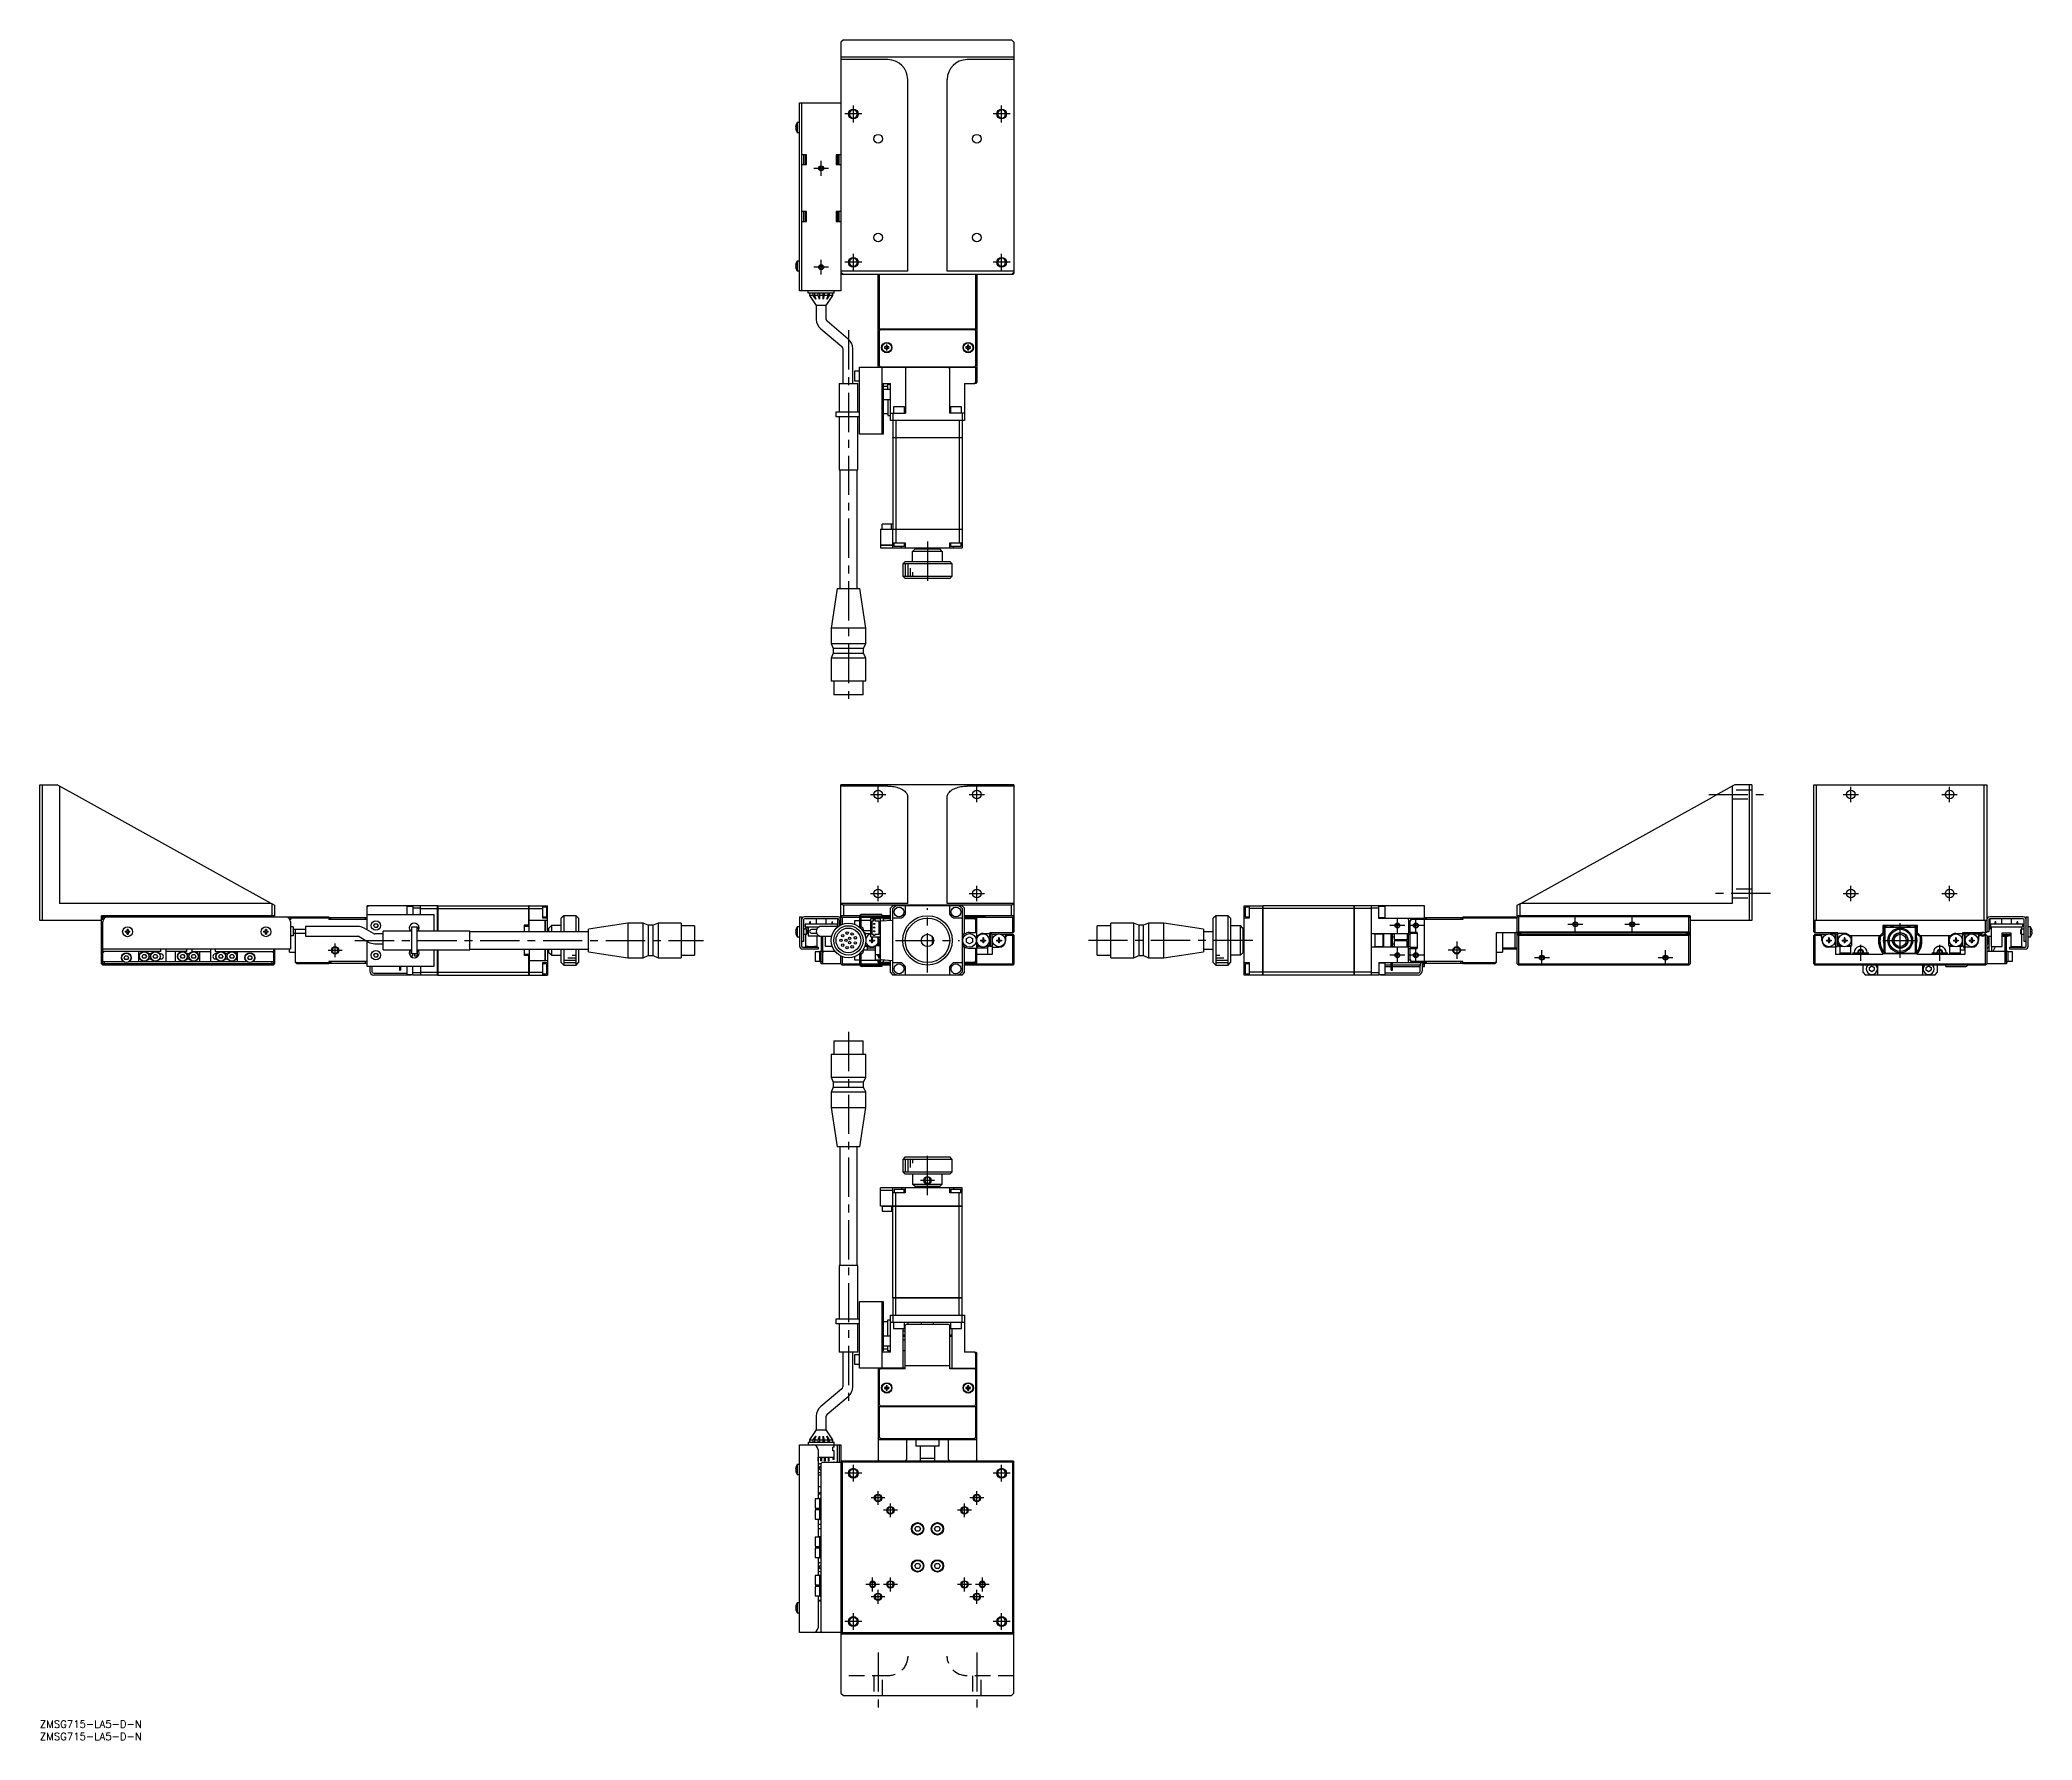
# Model space of a CAD drawing. Extents: x 0 to 806, y -8 to 680.
import ezdxf

# ---------------------------------------------------------------- set-up
doc = ezdxf.new("R2010")
doc.units = 0
doc.header["$LTSCALE"] = 0.5
doc.linetypes.add('CENTER', pattern=[50.8, 31.75, -6.35, 6.35, -6.35])
doc.linetypes.add('DASHED', pattern=[19.05, 12.7, -6.35])
for name, color, linetype in [('MSM_CENTER', 1, 'CENTER'), ('MSM_CONTINUOUS', 7, 'CONTINUOUS'), ('MSM_DASHED', 4, 'DASHED'), ('MSM_NARROW', 5, 'CONTINUOUS'), ('MSM_PART_NUMBER', 7, 'CONTINUOUS')]:
    doc.layers.add(name, color=color, linetype=linetype)
doc.styles.get("Standard").update_dxf_attribs({"font": 'txt.shx', "height": 1, "bigfont": 'bigfont.shx'})

# ---------------------------------------------------------------- blocks, each defined once
blk = doc.blocks.new('*U2')
at = {"layer": 'MSM_PART_NUMBER'}
blk.add_text('ZMSG715-LA5-D-N', height=3, dxfattribs=at).set_placement((0, -3))
blk = doc.blocks.new('*U3')
at = {"layer": 'MSM_PART_NUMBER'}
blk.add_text('ZMSG715-LA5-D-N', height=3, dxfattribs=at).set_placement((0, -8))

msp = doc.modelspace()

# ---------------------------------------------------------------- linework, layer by layer
at = {"layer": 'MSM_CENTER'}
for p, q in [((329.21995, 646.561815), (329.21995, 653.361815)), ((389.21995, 646.561815), (389.21995, 653.361815)), ((332.61995, 649.961815), (325.81995, 649.961815)), ((392.61995, 649.961815), (385.81995, 649.961815)), ((316.21995, 624.961815), (316.21995, 630.961815)), ((319.21995, 627.961815), (313.21995, 627.961815)), ((316.21995, 584.961815), (316.21995, 590.961815)), ((332.61995, 589.961815), (325.81995, 589.961815)), ((329.21995, 586.561815), (329.21995, 593.361815)), ((392.61995, 589.961815), (385.81995, 589.961815)), ((389.21995, 586.561815), (389.21995, 593.361815)), ((319.21995, 587.961815), (313.21995, 587.961815)), ((327.21995, 562.511815), (327.21995, 411.411815)), ((359.21995, 476.961815), (359.21995, 459.461815)), ((336.11995, 374.585747), (342.31995, 374.585747)), ((339.21995, 371.485747), (339.21995, 377.685747)), ((376.11995, 374.585747), (382.31995, 374.585747)), ((379.21995, 371.485747), (379.21995, 377.685747)), ((675.385506, 374.585747), (700.385506, 374.585747)), ((729.782131, 374.585747), (735.982131, 374.585747)), ((732.882131, 371.485747), (732.882131, 377.685747)), ((769.782131, 374.585747), (775.982131, 374.585747)), ((772.882131, 371.485747), (772.882131, 377.685747)), ((336.11995, 334.585747), (342.31995, 334.585747)), ((339.21995, 331.485747), (339.21995, 337.685747)), ((376.11995, 334.585747), (382.31995, 334.585747)), ((379.21995, 331.485747), (379.21995, 337.685747)), ((700.385506, 334.585747), (675.385506, 334.585747)), ((729.782131, 334.585747), (735.982131, 334.585747)), ((732.882131, 331.485747), (732.882131, 337.685747)), ((769.782131, 334.585747), (775.982131, 334.585747)), ((772.882131, 331.485747), (772.882131, 337.685747)), ((359.21995, 302.585748), (359.21995, 328.585748)), ((549.385506, 318.585748), (549.385506, 324.585748)), ((556.885506, 318.585748), (556.885506, 324.585748)), ((621.385506, 319.085747), (621.385506, 325.085747)), ((644.385506, 319.085747), (644.385506, 325.085747)), ((752.882131, 308.585747), (752.882131, 322.585747)), ((127.45, 315.585748), (268.55, 315.585748)), ((346.21995, 315.585748), (372.21995, 315.585748)), ((490.935506, 315.585748), (424.335506, 315.585748)), ((552.385506, 321.585748), (546.385506, 321.585748)), ((559.885506, 321.585748), (553.885506, 321.585748)), ((573.385506, 315.085747), (573.385506, 308.085747)), ((624.385506, 322.085747), (618.385506, 322.085747)), ((647.385506, 322.085747), (641.385506, 322.085747)), ((745.882131, 315.585747), (759.882131, 315.585747)), ((116.7, 311.585747), (122.3, 311.585747)), ((119.5, 308.785747), (119.5, 314.385747)), ((552.385506, 309.585748), (546.385506, 309.585748)), ((549.385506, 306.585748), (549.385506, 312.585748)), ((559.885506, 309.585748), (553.885506, 309.585748)), ((556.885506, 306.585748), (556.885506, 312.585748)), ((576.885506, 311.585747), (569.885506, 311.585747)), ((610.885506, 308.585747), (604.885506, 308.585747)), ((607.885506, 305.585747), (607.885506, 311.585747)), ((660.885506, 308.585747), (654.885506, 308.585747)), ((657.885506, 305.585747), (657.885506, 311.585747)), ((733.632131, 310.585747), (740.132131, 310.585747)), ((736.882131, 307.335747), (736.882131, 313.835747)), ((750.132126, 312.023799), (750.132126, 312.024004)), ((755.632136, 312.024004), (755.632136, 312.023799)), ((765.632131, 310.585747), (772.132131, 310.585747)), ((768.882131, 307.335747), (768.882131, 313.835747)), ((327.21995, 278.55), (327.21995, 127.45)), ((359.219902, 212.500101), (359.219902, 230.500101)), ((362.019952, 218.5), (356.419952, 218.5)), ((332.61995, 100), (325.81995, 100)), ((329.21995, 96.6), (329.21995, 103.4)), ((392.61995, 100), (385.81995, 100)), ((389.21995, 96.6), (389.21995, 103.4)), ((342.01995, 90), (336.41995, 90)), ((339.21995, 87.2), (339.21995, 92.8)), ((382.01995, 90), (376.41995, 90)), ((379.21995, 87.2), (379.21995, 92.8)), ((347.01995, 85), (341.41995, 85)), ((344.21995, 82.2), (344.21995, 87.8)), ((377.01995, 85), (371.41995, 85)), ((374.21995, 82.2), (374.21995, 87.8)), ((337.01995, 52.2), (337.01995, 57.8)), ((344.21995, 52.2), (344.21995, 57.8)), ((374.21995, 52.2), (374.21995, 57.8)), ((381.41995, 52.2), (381.41995, 57.8)), ((339.81995, 55), (334.21995, 55)), ((342.01995, 50), (336.41995, 50)), ((339.21995, 47.2), (339.21995, 52.8)), ((347.01995, 55), (341.41995, 55)), ((377.01995, 55), (371.41995, 55)), ((382.01995, 50), (376.41995, 50)), ((384.21995, 55), (378.61995, 55)), ((379.21995, 47.2), (379.21995, 52.8)), ((329.21995, 36.6), (329.21995, 43.4)), ((389.21995, 36.6), (389.21995, 43.4)), ((332.61995, 40), (325.81995, 40)), ((392.61995, 40), (385.81995, 40)), ((339.21995, 27.5), (339.21995, 2.5)), ((379.21995, 27.5), (379.21995, 2.5))]:
    msp.add_line(p, q, dxfattribs=at)
at = {"layer": 'MSM_CONTINUOUS'}
for p, q in [((325.21995, 679.961815), (324.21995, 678.961815)), ((324.21995, 678.961815), (324.21995, 578.461815)), ((325.21995, 679.961815), (393.21995, 679.961815)), ((394.21995, 678.961815), (393.21995, 679.961815)), ((394.21995, 678.961815), (394.21995, 585.461815)), ((394.21995, 672.961815), (324.21995, 672.961815)), ((343.21995, 671.961815), (324.21995, 671.961815)), ((394.21995, 671.961815), (375.21995, 671.961815)), ((351.21995, 586.367523), (351.21995, 663.961815)), ((367.21995, 586.367523), (367.21995, 663.961815)), ((307.41995, 578.461815), (307.41995, 654.461815)), ((307.41995, 654.461815), (324.21995, 654.461815)), ((308.21995, 654.461815), (308.21995, 578.461815)), ((305.964218, 645.411815), (305.964218, 645.390524)), ((306.521951, 646.461815), (306.521951, 642.461815)), ((307.41995, 646.461815), (306.521951, 646.461815)), ((305.832475, 644.661815), (305.964218, 644.661815)), ((305.964218, 644.261815), (305.832475, 644.261815)), ((305.964218, 644.661815), (305.964218, 644.261815)), ((305.964218, 643.533107), (305.964218, 643.511815)), ((306.521951, 642.461815), (307.41995, 642.461815)), ((310.21995, 633.461815), (308.21995, 633.461815)), ((308.21995, 629.461815), (310.21995, 629.461815)), ((309.01995, 633.461815), (309.01995, 629.461815)), ((309.71995, 633.461815), (309.71995, 629.461815)), ((310.21995, 629.461815), (310.21995, 633.461815)), ((324.21995, 633.461815), (322.21995, 633.461815)), ((322.21995, 633.461815), (322.21995, 629.461815)), ((322.21995, 629.461815), (324.21995, 629.461815)), ((322.71995, 629.461815), (322.71995, 633.461815)), ((322.91995, 629.461815), (322.91995, 633.461815)), ((323.41995, 629.461815), (323.41995, 633.461815)), ((310.21995, 610.461815), (308.21995, 610.461815)), ((308.21995, 606.461815), (310.21995, 606.461815)), ((309.01995, 610.461815), (309.01995, 606.461815)), ((309.71995, 610.461815), (309.71995, 606.461815)), ((310.21995, 606.461815), (310.21995, 610.461815)), ((324.21995, 610.461815), (322.21995, 610.461815)), ((322.21995, 610.461815), (322.21995, 606.461815)), ((322.21995, 606.461815), (324.21995, 606.461815)), ((322.71995, 606.461815), (322.71995, 610.461815)), ((322.91995, 606.461815), (322.91995, 610.461815)), ((323.41995, 606.461815), (323.41995, 610.461815)), ((305.832475, 588.661815), (305.964218, 588.661815)), ((305.964218, 589.411815), (305.964218, 589.390524)), ((305.964218, 588.661815), (305.964218, 588.261815)), ((306.521951, 590.461815), (306.521951, 586.461815)), ((307.41995, 590.461815), (306.521951, 590.461815)), ((305.964218, 588.261815), (305.832475, 588.261815)), ((305.964218, 587.533107), (305.964218, 587.511815)), ((306.521951, 586.461815), (307.41995, 586.461815)), ((351.21995, 586.367523), (324.21995, 586.367523)), ((324.21995, 585.961815), (325.21995, 584.961815)), ((324.36995, 585.311815), (324.21995, 585.461815)), ((324.36995, 585.311815), (324.61995, 585.561815)), ((324.71995, 584.961815), (324.36995, 585.311815)), ((393.71995, 584.961815), (324.71995, 584.961815)), ((339.21995, 547.461815), (339.21995, 584.961815)), ((339.71995, 584.961815), (339.71995, 562.961815)), ((394.21995, 586.367523), (367.21995, 586.367523)), ((378.71995, 562.961815), (378.71995, 584.961815)), ((379.21995, 584.961815), (379.21995, 541.461815)), ((393.21995, 584.961815), (394.21995, 585.961815)), ((394.06995, 585.311815), (393.71995, 584.961815)), ((393.81995, 585.561815), (394.06995, 585.311815)), ((394.21995, 585.461815), (394.06995, 585.311815)), ((324.21995, 578.461815), (307.41995, 578.461815)), ((310.96995, 577.461815), (310.96995, 578.461815)), ((321.46995, 577.461815), (310.96995, 577.461815)), ((311.46995, 577.461815), (311.46995, 576.461815)), ((312.96995, 576.461815), (311.46995, 576.461815)), ((311.46995, 576.461815), (314.21995, 572.461815)), ((312.96995, 576.461815), (312.96995, 577.461815)), ((313.96995, 575.00727), (312.96995, 576.461815)), ((313.46995, 577.461815), (313.46995, 576.461815)), ((314.96995, 576.461815), (313.46995, 576.461815)), ((313.46995, 576.461815), (313.96995, 575.00727)), ((318.21995, 572.461815), (314.21995, 572.461815)), ((314.21995, 572.461815), (314.21995, 566.860738)), ((314.96995, 576.461815), (314.96995, 577.461815)), ((315.46995, 575.00727), (314.96995, 576.461815)), ((315.46995, 577.461815), (315.46995, 575.00727)), ((316.96995, 576.461815), (315.46995, 576.461815)), ((316.96995, 575.00727), (316.96995, 577.461815)), ((317.46995, 576.461815), (316.96995, 575.00727)), ((317.46995, 577.461815), (317.46995, 576.461815)), ((318.96995, 576.461815), (317.46995, 576.461815)), ((318.21995, 572.461815), (320.96995, 576.461815)), ((318.21995, 566.860738), (318.21995, 572.461815)), ((318.46995, 575.00727), (318.96995, 576.461815)), ((319.46995, 576.461815), (318.46995, 575.00727)), ((318.96995, 576.461815), (318.96995, 577.461815)), ((319.46995, 577.461815), (319.46995, 576.461815)), ((320.96995, 576.461815), (319.46995, 576.461815)), ((320.96995, 576.461815), (320.96995, 577.461815)), ((321.46995, 577.461815), (321.46995, 578.461815)), ((327.158511, 558.894088), (318.577163, 566.094694)), ((316.006012, 563.030516), (324.58736, 555.82991)), ((379.21995, 562.961815), (339.21995, 562.961815)), ((340.21995, 562.661815), (339.71995, 562.161815)), ((339.71995, 562.161815), (339.71995, 548.161815)), ((378.21995, 562.661815), (340.21995, 562.661815)), ((342.47995, 556.381), (342.47995, 555.701815)), ((342.95995, 555.701815), (342.95995, 556.381)), ((344.96995, 562.961815), (344.96995, 562.661815)), ((345.46995, 562.961815), (345.46995, 562.661815)), ((350.96995, 562.661815), (350.96995, 562.961815)), ((354.41995, 562.961815), (354.21995, 562.761815)), ((364.21995, 562.761815), (354.21995, 562.761815)), ((354.21995, 562.761815), (354.21995, 562.661815)), ((364.21995, 562.761815), (364.01995, 562.961815)), ((364.21995, 562.661815), (364.21995, 562.761815)), ((367.46995, 562.961815), (367.46995, 562.661815)), ((372.96995, 562.661815), (372.96995, 562.961815)), ((373.46995, 562.661815), (373.46995, 562.961815)), ((375.47995, 556.381), (375.47995, 555.701815)), ((375.95995, 555.701815), (375.95995, 556.381)), ((378.71995, 562.161815), (378.21995, 562.661815)), ((378.71995, 548.161815), (378.71995, 562.161815)), ((324.944572, 555.063866), (324.944572, 540.961815)), ((328.944572, 540.961815), (328.944572, 555.063866)), ((342.47995, 555.701815), (341.800766, 555.701815)), ((341.800766, 555.221815), (342.47995, 555.221815)), ((342.47995, 555.221815), (342.47995, 554.542631)), ((343.639135, 555.701815), (342.95995, 555.701815)), ((342.95995, 554.542631), (342.95995, 555.221815)), ((342.95995, 555.221815), (343.639135, 555.221815)), ((375.47995, 555.701815), (374.800766, 555.701815)), ((374.800766, 555.221815), (375.47995, 555.221815)), ((375.47995, 555.221815), (375.47995, 554.542631)), ((376.639135, 555.701815), (375.95995, 555.701815)), ((375.95995, 554.542631), (375.95995, 555.221815)), ((375.95995, 555.221815), (376.639135, 555.221815)), ((323.46995, 540.961815), (330.96995, 540.961815)), ((323.46995, 540.961815), (323.46995, 529.461815)), ((329.71995, 545.861815), (329.71995, 542.061815)), ((331.71995, 545.861815), (329.71995, 545.861815)), ((329.71995, 542.061815), (331.71995, 542.061815)), ((330.96995, 529.461815), (330.96995, 540.961815)), ((331.71995, 520.461815), (331.71995, 547.461815)), ((331.71995, 547.461815), (379.21995, 547.461815)), ((339.71995, 548.161815), (340.21995, 547.661815)), ((340.21995, 547.661815), (378.21995, 547.661815)), ((340.71995, 547.461815), (340.71995, 520.461815)), ((340.71995, 540.961813), (344.21995, 540.961813)), ((341.21995, 540.461815), (340.71995, 540.461815)), ((341.21995, 540.461815), (341.21995, 520.461815)), ((343.21995, 538.461815), (343.21995, 540.461815)), ((344.21995, 540.461815), (343.21995, 540.461815)), ((344.21995, 525.961815), (344.21995, 540.961813)), ((344.96995, 547.661815), (344.96995, 547.461815)), ((349.21995, 547.661815), (349.21995, 547.461815)), ((350.21995, 547.661815), (350.21995, 547.461815)), ((350.31995, 547.461815), (350.31995, 528.961815)), ((350.31995, 546.961815), (350.81995, 547.461815)), ((351.71995, 547.661815), (351.71995, 547.461815)), ((366.71995, 547.461815), (366.71995, 547.661815)), ((367.61995, 547.461815), (368.11995, 546.961815)), ((368.11995, 547.461815), (368.11995, 528.961815)), ((368.21995, 547.661815), (368.21995, 547.461815)), ((369.21995, 547.461815), (369.21995, 547.661815)), ((373.46995, 547.461815), (373.46995, 547.661815)), ((374.21995, 540.961813), (374.21995, 525.961815)), ((374.21995, 540.961813), (378.413763, 540.961813)), ((378.21995, 547.661815), (378.71995, 548.161815)), ((378.413763, 540.961813), (378.71995, 541.574188)), ((378.71995, 540.961815), (378.413763, 540.961813)), ((378.71995, 541.574188), (378.71995, 547.461815)), ((378.71995, 541.574188), (379.21995, 542.074188)), ((379.21995, 541.461815), (378.71995, 540.961815)), ((343.21995, 539.711815), (341.21995, 539.711815)), ((344.21995, 538.461815), (341.21995, 538.461815)), ((341.21995, 534.461815), (344.21995, 534.461815)), ((343.21995, 534.461815), (343.21995, 527.961815)), ((322.21995, 527.461815), (322.21995, 529.461815)), ((322.21995, 529.461815), (331.71995, 529.461815)), ((331.71995, 527.461815), (322.21995, 527.461815)), ((323.46995, 527.461815), (323.46995, 505.961815)), ((330.96995, 505.961815), (330.96995, 527.461815)), ((343.21995, 528.711815), (341.21995, 528.711815)), ((343.21995, 527.961815), (344.21995, 527.961815)), ((344.21995, 528.961815), (350.31995, 528.961815)), ((374.21995, 525.961815), (344.21995, 525.961815)), ((345.21995, 528.961815), (345.21995, 519.011815)), ((349.96995, 531.461815), (345.46995, 531.461815)), ((345.46995, 531.461815), (345.46995, 528.961815)), ((346.374718, 525.961815), (346.374718, 519.011815)), ((349.96995, 528.961815), (349.96995, 531.461815)), ((374.21995, 528.961815), (368.11995, 528.961815)), ((372.96995, 531.461815), (368.46995, 531.461815)), ((368.46995, 531.461815), (368.46995, 528.961815)), ((372.065183, 525.961815), (372.065183, 519.011815)), ((372.96995, 528.961815), (372.96995, 531.461815)), ((373.21995, 528.961815), (373.21995, 519.011815)), ((341.21995, 520.461815), (331.71995, 520.461815)), ((345.21995, 519.011815), (373.21995, 519.011815)), ((345.21995, 518.961815), (345.21995, 482.011815)), ((373.21995, 518.961815), (345.21995, 518.961815)), ((345.22995, 518.961815), (345.22995, 519.011815)), ((346.374718, 518.961815), (346.374718, 482.011815)), ((346.378611, 518.961815), (346.378611, 519.011815)), ((372.06129, 518.961815), (372.06129, 519.011815)), ((372.065183, 518.961815), (372.065183, 482.011815)), ((373.20995, 518.961815), (373.20995, 519.011815)), ((373.21995, 518.961815), (373.21995, 482.011815)), ((323.46995, 505.961815), (330.96995, 505.961815)), ((323.71995, 505.961815), (323.71995, 457.961815)), ((330.71995, 457.961815), (330.71995, 505.961815)), ((340.81995, 481.961815), (340.81995, 483.961815)), ((345.21995, 483.961815), (340.81995, 483.961815)), ((344.71995, 482.011815), (344.71995, 483.961815)), ((340.21995, 481.961815), (340.21995, 475.511815)), ((340.21995, 481.961815), (373.21995, 481.961815)), ((341.21995, 481.961815), (341.21995, 482.011815)), ((341.21995, 482.011815), (373.21995, 482.011815)), ((345.21995, 474.461815), (345.21995, 481.961815)), ((345.21995, 476.461815), (350.21995, 476.461815)), ((345.22995, 481.961815), (345.22995, 482.011815)), ((345.71995, 474.961815), (345.71995, 476.461815)), ((346.374718, 481.961815), (346.374718, 476.461815)), ((346.378611, 481.961815), (346.378611, 482.011815)), ((349.71995, 476.461815), (349.71995, 474.961815)), ((350.21995, 476.461815), (350.21995, 474.461815)), ((368.21995, 474.461815), (368.21995, 476.461815)), ((368.21995, 476.461815), (373.21995, 476.461815)), ((368.71995, 474.961815), (368.71995, 476.461815)), ((372.06129, 481.961815), (372.06129, 482.011815)), ((372.065183, 481.961815), (372.065183, 476.461815)), ((372.71995, 476.461815), (372.71995, 474.961815)), ((373.20995, 481.961815), (373.20995, 482.011815)), ((373.21995, 481.961815), (373.21995, 474.461815)), ((340.21995, 475.511815), (345.21995, 475.511815)), ((340.21995, 475.461815), (340.21995, 474.461815)), ((345.21995, 475.461815), (340.21995, 475.461815)), ((340.21995, 474.461815), (373.21995, 474.461815)), ((340.26995, 475.461815), (340.26995, 475.511815)), ((349.71995, 474.961815), (345.71995, 474.961815)), ((348.71995, 474.461815), (348.71995, 474.961815)), ((350.21995, 468.961815), (349.21995, 467.961815)), ((369.21995, 467.961815), (349.21995, 467.961815)), ((349.21995, 467.961815), (349.21995, 462.961815)), ((350.21995, 468.961815), (368.21995, 468.961815)), ((354.21995, 473.961815), (353.21995, 472.961815)), ((365.21995, 472.961815), (353.21995, 472.961815)), ((353.21995, 468.961815), (353.21995, 472.961815)), ((354.21995, 473.961815), (364.21995, 473.961815)), ((356.71995, 473.961815), (356.71995, 474.461815)), ((361.21995, 473.961815), (361.21995, 474.461815)), ((365.21995, 472.961815), (364.21995, 473.961815)), ((365.21995, 472.961815), (365.21995, 468.961815)), ((369.21995, 467.961815), (368.21995, 468.961815)), ((372.71995, 474.961815), (368.71995, 474.961815)), ((369.21995, 462.961815), (369.21995, 467.961815)), ((369.71995, 474.461815), (369.71995, 474.961815)), ((349.21995, 462.961815), (369.21995, 462.961815)), ((349.21995, 462.961815), (350.21995, 461.961815)), ((368.21995, 461.961815), (350.21995, 461.961815)), ((368.21995, 461.961815), (369.21995, 462.961815)), ((322.64995, 457.961815), (320.21995, 441.961815)), ((322.64995, 457.961815), (331.78995, 457.961815)), ((334.21995, 441.961815), (331.78995, 457.961815)), ((334.21995, 441.961815), (320.21995, 441.961815)), ((320.21995, 441.961815), (320.21995, 435.761815)), ((320.21995, 435.761815), (334.21995, 435.761815)), ((320.21995, 435.761815), (321.06995, 433.761815)), ((333.36995, 433.761815), (334.21995, 435.761815)), ((334.21995, 435.761815), (334.21995, 441.961815)), ((321.06995, 431.761815), (320.21995, 429.761815)), ((334.21995, 429.761815), (320.21995, 429.761815)), ((320.21995, 429.761815), (320.21995, 420.461815)), ((333.36995, 433.761815), (321.06995, 433.761815)), ((321.06995, 433.761815), (321.06995, 431.761815)), ((321.06995, 431.761815), (333.36995, 431.761815)), ((333.36995, 431.761815), (333.36995, 433.761815)), ((334.21995, 429.761815), (333.36995, 431.761815)), ((334.21995, 420.461815), (334.21995, 429.761815)), ((334.21995, 420.461815), (320.21995, 420.461815)), ((321.26995, 420.461815), (321.26995, 414.961815)), ((333.16995, 414.961815), (333.16995, 420.461815)), ((333.16995, 414.961815), (321.26995, 414.961815)), ((0, 323.585747), (0, 378.585747)), ((0, 378.585747), (7, 378.585747)), ((1, 378.585747), (1, 323.585747)), ((8, 378.031438), (7, 378.585747)), ((8, 378.031438), (8, 330.585747)), ((16, 373.596965), (8, 378.031438)), ((93.594292, 330.585747), (16, 373.596965)), ((394.21995, 378.585747), (324.21995, 378.585747)), ((324.21995, 321.910303), (324.21995, 378.585747)), ((343.21995, 378.031438), (324.21995, 378.031438)), ((343.21995, 378.031438), (343.847623, 378.017768)), ((343.847623, 378.017768), (344.471426, 377.976842)), ((344.471426, 377.976842), (345.087513, 377.908913)), ((345.087513, 377.908913), (345.692086, 377.814399)), ((345.692086, 377.814399), (346.281418, 377.693884)), ((346.281418, 377.693884), (346.851874, 377.548109)), ((346.851874, 377.548109), (347.399939, 377.377975)), ((347.399939, 377.377975), (347.922232, 377.184529)), ((347.922232, 377.184529), (348.415535, 376.968965)), ((348.415535, 376.968965), (348.876805, 376.732611)), ((348.876805, 376.732611), (349.303198, 376.476925)), ((349.303198, 376.476925), (349.692086, 376.203483)), ((349.692086, 376.203483), (350.041072, 375.913971)), ((350.041072, 375.913971), (350.348002, 375.610174)), ((350.348002, 375.610174), (350.610987, 375.293964)), ((350.610987, 375.293964), (350.828402, 374.967293)), ((350.828402, 374.967293), (350.99891, 374.632172)), ((350.99891, 374.632172), (351.121457, 374.29067)), ((351.121457, 374.29067), (351.195289, 373.94489)), ((351.195289, 373.94489), (351.21995, 373.596965)), ((351.21995, 330.585747), (351.21995, 373.596965)), ((367.21995, 373.596965), (367.244612, 373.94489)), ((367.21995, 330.585747), (367.21995, 373.596965)), ((367.244612, 373.94489), (367.318444, 374.29067)), ((367.318444, 374.29067), (367.440991, 374.632172)), ((367.440991, 374.632172), (367.611498, 374.967293)), ((367.611498, 374.967293), (367.828914, 375.293964)), ((367.828914, 375.293964), (368.091898, 375.610174)), ((368.091898, 375.610174), (368.398829, 375.913971)), ((368.398829, 375.913971), (368.747814, 376.203483)), ((368.747814, 376.203483), (369.136703, 376.476925)), ((369.136703, 376.476925), (369.563096, 376.732611)), ((369.563096, 376.732611), (370.024366, 376.968965)), ((370.024366, 376.968965), (370.517668, 377.184529)), ((370.517668, 377.184529), (371.039962, 377.377975)), ((371.039962, 377.377975), (371.588026, 377.548109)), ((371.588026, 377.548109), (372.158483, 377.693884)), ((372.158483, 377.693884), (372.747814, 377.814399)), ((372.747814, 377.814399), (373.352387, 377.908913)), ((373.352387, 377.908913), (373.968475, 377.976842)), ((373.968475, 377.976842), (374.592278, 378.017768)), ((374.592278, 378.017768), (375.21995, 378.031438)), ((394.21995, 378.031438), (375.21995, 378.031438)), ((394.21995, 378.585747), (394.21995, 319.085747)), ((599.291213, 330.585747), (676.885506, 373.596965)), ((684.885506, 378.031438), (676.885506, 373.596965)), ((685.885506, 378.585747), (684.885506, 378.031438)), ((684.885506, 378.031438), (684.885506, 330.585747)), ((692.885506, 378.585747), (685.885506, 378.585747)), ((691.885506, 323.585747), (691.885506, 378.585747)), ((692.885506, 378.585747), (692.885506, 323.585747)), ((717.882131, 378.585747), (787.882131, 378.585747)), ((717.882131, 319.085747), (717.882131, 378.585747)), ((718.882131, 378.585747), (718.882131, 323.585747)), ((786.882131, 323.585747), (786.882131, 378.585747)), ((787.882131, 378.585747), (787.882131, 319.085747)), ((93.594292, 330.585747), (8, 330.585747)), ((94, 330.360859), (93.594292, 330.585747)), ((351.21995, 330.585747), (324.21995, 330.585747)), ((394.21995, 330.585747), (367.21995, 330.585747)), ((599.291213, 330.585747), (598.885506, 330.360859)), ((684.885506, 330.585747), (599.291213, 330.585747)), ((25, 323.585747), (0, 323.585747)), ((95, 325.585747), (25, 325.585747)), ((25.7, 325.585747), (25, 324.885747)), ((25, 306.085747), (25, 325.585747)), ((25.5, 325.085747), (25.35, 325.235747)), ((25.5, 325.085747), (117, 325.085747)), ((25.5, 323.885747), (25.5, 325.085747)), ((25.5, 306.085747), (25.5, 323.085747)), ((94, 325.585747), (94, 330.360859)), ((94, 330.360859), (95, 329.80655)), ((94.65, 325.235747), (94.3, 325.585747)), ((94.65, 325.235747), (94.5, 325.085747)), ((94.8, 325.085747), (94.65, 325.235747)), ((95, 329.80655), (95, 325.585747)), ((101.5, 325.085747), (101.5, 323.885747)), ((117, 324.585747), (101.5, 324.585747)), ((101.5, 323.085747), (101.5, 312.085747)), ((117, 325.085747), (117, 324.085747)), ((132.5, 324.085747), (117, 324.085747)), ((117.3, 324.085747), (117.3, 324.885747)), ((117.3, 324.885747), (132.3, 324.885747)), ((117.8, 324.885747), (117.8, 324.085747)), ((131.8, 324.085747), (131.8, 324.885747)), ((132.3, 324.885747), (132.3, 324.085747)), ((132.5, 319.812535), (132.5, 329.585748)), ((132.5, 329.085748), (133, 329.585748)), ((160.95, 329.585748), (132.5, 329.585748)), ((132.5, 326.085748), (159.5, 326.085748)), ((148.5, 329.335748), (148.5, 326.085748)), ((151, 329.335748), (148.5, 329.335748)), ((151, 329.585748), (151, 326.085748)), ((154, 328.585748), (151, 328.585748)), ((154, 326.085748), (154, 329.585748)), ((154, 328.43098), (160.95, 328.43098)), ((159.5, 326.085748), (159.5, 319.335748)), ((160.95, 319.335748), (160.95, 329.585748)), ((161, 329.575748), (160.95, 329.575748)), ((161, 328.427087), (160.95, 328.427087)), ((161, 329.585748), (161, 319.335748)), ((161, 329.585748), (197.95, 329.585748)), ((161, 328.43098), (197.95, 328.43098)), ((197.95, 321.238748), (197.95, 329.585748)), ((198, 329.575748), (197.95, 329.575748)), ((198, 328.427087), (197.95, 328.427087)), ((198, 319.085748), (198, 329.585748)), ((198, 329.585748), (205.5, 329.585748)), ((198, 328.43098), (203.5, 328.43098)), ((198, 323.835748), (204.45, 323.835748)), ((203.5, 324.585748), (203.5, 329.585748)), ((205, 329.085748), (203.5, 329.085748)), ((203.5, 325.085748), (205, 325.085748)), ((205.5, 324.585748), (203.5, 324.585748)), ((204.45, 319.085748), (204.45, 323.835748)), ((204.5, 323.785748), (204.45, 323.785748)), ((204.5, 323.835748), (204.5, 319.085748)), ((204.5, 323.835748), (205.3, 323.835748)), ((205, 329.085748), (205, 325.085748)), ((205.5, 326.085748), (205, 326.085748)), ((205.3, 323.81477), (205.3, 323.835748)), ((205.5, 323.81477), (205.3, 323.81477)), ((205.5, 319.085748), (205.5, 329.585748)), ((212, 325.585748), (211, 324.585748)), ((211, 319.085748), (211, 324.585748)), ((212, 325.585748), (212, 319.085748)), ((217, 325.585748), (212, 325.585748)), ((217, 319.085748), (217, 325.585748)), ((218, 324.585748), (217, 325.585748)), ((218, 324.585748), (218, 319.085748)), ((238, 322.585748), (222, 320.155748)), ((238, 322.585748), (238, 308.585748)), ((244.2, 322.585748), (238, 322.585748)), ((244.2, 308.585748), (244.2, 322.585748)), ((246.2, 321.735748), (244.2, 322.585748)), ((250.2, 322.585748), (248.2, 321.735748)), ((250.2, 322.585748), (250.2, 308.585748)), ((259.5, 322.585748), (250.2, 322.585748)), ((259.5, 322.585748), (259.5, 308.585748)), ((307.41995, 325.085747), (307.41995, 313.285747)), ((307.41995, 325.085747), (308.21995, 325.085747)), ((308.21995, 325.085747), (308.21995, 313.385747)), ((309.01995, 323.885747), (309.01995, 315.085747)), ((323.01995, 325.085747), (309.41995, 325.085747)), ((323.01995, 324.285747), (309.41995, 324.285747)), ((311.59495, 322.285747), (311.59495, 323.085747)), ((311.84495, 323.085747), (311.59495, 323.085747)), ((311.84495, 322.285747), (311.84495, 323.085747)), ((314.21995, 324.285747), (314.21995, 322.285747)), ((318.21995, 322.285747), (318.21995, 324.285747)), ((320.59495, 322.285747), (320.59495, 323.085747)), ((320.84495, 323.085747), (320.59495, 323.085747)), ((320.84495, 322.285747), (320.84495, 323.085747)), ((322.91995, 321.235747), (322.91995, 324.085747)), ((323.36636, 324.085747), (322.91995, 324.085747)), ((323.41995, 323.885747), (323.41995, 321.464523)), ((324.21995, 330.360859), (325.21995, 329.80655)), ((331.853924, 325.585747), (324.21995, 325.585747)), ((324.36995, 325.235747), (324.21995, 325.085747)), ((324.36995, 325.235747), (324.71995, 325.585747)), ((324.71995, 324.885747), (324.36995, 325.235747)), ((324.71995, 324.885747), (324.71995, 322.124096)), ((331.71995, 324.885747), (324.71995, 324.885747)), ((325.21995, 329.80655), (325.21995, 325.585747)), ((393.21995, 329.80655), (325.21995, 329.80655)), ((329.71995, 323.485748), (329.71995, 322.124096)), ((331.71995, 323.485748), (329.71995, 323.485748)), ((331.71995, 325.085748), (331.71995, 320.94765)), ((332.21995, 325.385748), (332.21995, 320.484727)), ((339.51995, 324.885747), (332.21995, 324.885747)), ((336.31995, 323.585748), (332.21995, 323.585748)), ((332.41995, 325.585748), (340.71995, 325.585748)), ((340.71995, 326.085748), (332.71995, 326.085748)), ((335.71995, 325.585747), (336.06995, 325.235747)), ((336.06995, 325.235747), (344.21995, 325.235747)), ((336.31995, 317.01075), (336.31995, 324.51075)), ((336.31995, 324.51075), (340.01995, 324.51075)), ((336.81995, 318.01075), (336.81995, 323.51075)), ((336.81995, 323.51075), (337.36995, 323.51075)), ((337.36995, 324.01075), (337.86995, 324.01075)), ((337.36995, 323.51075), (337.36995, 324.01075)), ((337.86995, 324.01075), (337.86995, 323.51075)), ((337.86995, 323.51075), (339.51995, 323.51075)), ((339.71995, 325.085747), (339.21995, 324.585747)), ((339.21995, 324.585747), (339.21995, 324.51075)), ((339.51995, 323.51075), (339.51995, 318.01075)), ((344.21995, 325.085747), (339.71995, 325.085747)), ((339.71995, 324.51075), (339.71995, 324.885747)), ((339.71995, 324.885747), (344.21995, 324.885747)), ((340.01995, 324.58575), (340.01995, 306.58575)), ((341.21995, 324.58575), (340.01995, 324.58575)), ((340.21995, 324.885747), (340.21995, 324.58575)), ((340.21995, 307.965136), (340.21995, 323.206359)), ((340.499023, 323.505628), (344.91995, 323.81477)), ((340.71995, 326.085748), (340.71995, 325.585748)), ((344.21995, 325.585747), (340.71995, 325.585747)), ((341.21995, 324.58575), (341.21995, 323.556041)), ((341.21995, 324.485748), (344.21995, 324.485748)), ((341.644812, 323.58575), (341.21995, 323.58575)), ((345.21995, 329.585748), (344.21995, 328.585748)), ((344.21995, 323.765821), (344.21995, 328.585748)), ((344.91995, 323.81477), (345.21995, 323.835748)), ((373.21995, 329.585748), (345.21995, 329.585748)), ((345.21995, 302.740515), (345.21995, 328.43098)), ((348.71995, 324.585748), (345.21995, 324.585748)), ((350.21995, 329.585748), (350.21995, 326.085748)), ((368.21995, 326.085748), (368.21995, 329.585748)), ((373.21995, 324.585748), (369.71995, 324.585748)), ((374.21995, 328.585748), (373.21995, 329.585748)), ((373.21995, 328.43098), (373.21995, 302.740515)), ((374.21995, 318.185748), (374.21995, 328.585748)), ((394.21995, 325.585747), (374.21995, 325.585747)), ((374.21995, 325.235747), (382.36995, 325.235747)), ((378.71995, 325.085747), (374.21995, 325.085747)), ((374.21995, 324.885747), (378.71995, 324.885747)), ((374.21995, 324.485748), (378.71995, 324.485748)), ((378.21995, 324.485748), (378.21995, 324.885747)), ((378.71995, 323.873375), (378.413763, 324.485748)), ((379.21995, 324.585747), (378.71995, 325.085747)), ((378.71995, 324.885747), (378.71995, 324.485748)), ((378.71995, 324.485748), (379.21995, 323.985748)), ((379.21995, 323.373375), (378.71995, 323.873375)), ((378.71995, 318.835749), (378.71995, 323.873375)), ((393.71995, 324.885747), (378.91995, 324.885747)), ((379.21995, 324.085747), (379.119951, 324.085747)), ((379.21995, 306.585747), (379.21995, 324.585747)), ((382.36995, 325.235747), (382.71995, 325.585747)), ((393.21995, 329.80655), (394.21995, 330.360859)), ((393.21995, 325.585747), (393.21995, 329.80655)), ((393.71995, 325.585747), (394.06995, 325.235747)), ((394.06995, 325.235747), (393.71995, 324.885747)), ((393.71995, 318.585747), (393.71995, 324.885747)), ((394.21995, 325.085747), (394.06995, 325.235747)), ((433.385506, 308.585748), (433.385506, 322.585748)), ((442.685506, 322.585748), (433.385506, 322.585748)), ((442.685506, 308.585748), (442.685506, 322.585748)), ((444.685506, 321.735748), (442.685506, 322.585748)), ((448.685506, 322.585748), (446.685506, 321.735748)), ((448.685506, 322.585748), (448.685506, 308.585748)), ((454.885506, 322.585748), (448.685506, 322.585748)), ((454.885506, 308.585748), (454.885506, 322.585748)), ((470.885506, 320.155748), (454.885506, 322.585748)), ((475.885506, 325.585748), (474.885506, 324.585748)), ((474.885506, 306.585748), (474.885506, 324.585748)), ((475.885506, 325.585748), (475.885506, 305.585748)), ((480.885506, 325.585748), (475.885506, 325.585748)), ((480.885506, 305.585748), (480.885506, 325.585748)), ((481.885506, 324.585748), (480.885506, 325.585748)), ((481.885506, 324.585748), (481.885506, 306.585748)), ((487.385506, 301.585748), (487.385506, 329.585748)), ((487.385506, 329.585748), (494.885506, 329.585748)), ((487.385506, 326.085748), (487.885506, 326.085748)), ((489.385506, 324.585748), (487.385506, 324.585748)), ((487.885506, 325.085748), (487.885506, 329.085748)), ((489.385506, 329.085748), (487.885506, 329.085748)), ((487.885506, 325.085748), (489.385506, 325.085748)), ((489.385506, 329.585748), (489.385506, 324.585748)), ((494.885506, 328.43098), (489.385506, 328.43098)), ((494.885506, 301.585748), (494.885506, 329.585748)), ((494.885506, 329.575748), (494.935506, 329.575748)), ((494.885506, 328.427087), (494.935506, 328.427087)), ((494.935506, 329.585748), (494.935506, 301.585748)), ((531.885506, 329.585748), (494.935506, 329.585748)), ((531.885506, 328.43098), (494.935506, 328.43098)), ((531.885506, 301.585748), (531.885506, 329.585748)), ((531.885506, 329.575748), (531.935506, 329.575748)), ((531.885506, 328.427087), (531.935506, 328.427087)), ((531.935506, 329.585748), (531.935506, 301.585748)), ((560.385506, 329.585748), (531.935506, 329.585748)), ((538.885506, 328.43098), (531.935506, 328.43098)), ((538.885506, 301.585748), (538.885506, 329.585748)), ((541.885506, 328.585748), (538.885506, 328.585748)), ((541.885506, 324.485748), (541.885506, 329.585748)), ((544.385506, 329.335748), (541.885506, 329.335748)), ((541.885506, 324.835748), (544.385506, 324.835748)), ((560.385506, 324.485748), (541.885506, 324.485748)), ((544.385506, 324.835748), (544.385506, 329.335748)), ((553.885506, 323.873375), (553.885504, 324.485748)), ((554.385506, 323.373375), (553.885506, 323.873375)), ((553.885506, 323.873375), (553.885506, 318.075226)), ((554.997878, 323.985748), (554.385506, 323.373375)), ((554.385506, 323.373375), (554.385506, 318.835749)), ((554.497878, 324.485748), (554.997878, 323.985748)), ((560.385506, 323.985748), (554.997878, 323.985748)), ((559.885506, 329.585748), (560.385506, 329.085748)), ((560.385506, 307.085747), (560.385506, 329.585748)), ((575.885506, 324.085747), (560.385506, 324.085747)), ((560.585506, 324.085747), (560.585506, 324.885747)), ((560.585506, 324.885747), (575.585506, 324.885747)), ((561.085506, 324.885747), (561.085506, 324.085747)), ((575.085506, 324.085747), (575.085506, 324.885747)), ((575.585506, 324.885747), (575.585506, 324.085747)), ((575.885506, 325.085747), (575.885506, 324.085747)), ((575.885506, 325.085747), (598.085506, 325.085747)), ((597.885506, 324.585747), (575.885506, 324.585747)), ((597.885506, 329.80655), (598.885506, 330.360859)), ((597.885506, 325.585747), (597.885506, 329.80655)), ((667.885506, 325.585747), (597.885506, 325.585747)), ((598.235506, 325.235747), (597.885506, 324.885747)), ((597.885506, 306.085747), (597.885506, 325.085747)), ((598.585506, 325.585747), (598.235506, 325.235747)), ((598.385506, 325.085747), (598.235506, 325.235747)), ((598.385506, 325.085747), (598.385506, 319.085747)), ((667.385506, 325.085747), (598.385506, 325.085747)), ((598.885506, 330.360859), (598.885506, 325.585747)), ((667.535506, 325.235747), (667.185506, 325.585747)), ((667.535506, 325.235747), (667.385506, 325.085747)), ((667.385506, 319.085747), (667.385506, 325.085747)), ((667.885506, 324.885747), (667.535506, 325.235747)), ((667.885506, 325.585747), (667.885506, 306.085747)), ((692.885506, 323.585747), (667.885506, 323.585747)), ((787.882131, 323.585747), (717.882131, 323.585747)), ((718.382131, 323.585747), (718.382131, 318.585747)), ((787.382131, 318.585747), (787.382131, 323.585747)), ((788.682131, 323.885747), (788.682131, 319.085747)), ((789.182131, 324.085747), (788.735721, 324.085747)), ((802.682131, 325.085747), (789.082131, 325.085747)), ((802.682131, 324.285747), (789.082131, 324.285747)), ((789.182131, 324.085747), (789.182131, 320.085747)), ((791.257131, 322.285747), (791.257131, 323.085747)), ((791.507131, 323.085747), (791.257131, 323.085747)), ((791.507131, 322.285747), (791.507131, 323.085747)), ((793.882131, 324.285747), (793.882131, 322.285747)), ((797.882131, 322.285747), (797.882131, 324.285747)), ((800.507131, 323.085747), (800.257131, 323.085747)), ((800.257131, 322.285747), (800.257131, 323.085747)), ((800.507131, 322.285747), (800.507131, 323.085747)), ((803.082131, 315.085747), (803.082131, 323.885747)), ((803.882131, 313.385747), (803.882131, 325.085747)), ((803.882131, 325.085747), (804.682131, 325.085747)), ((804.682131, 313.285747), (804.682131, 325.085747)), ((25, 318.585747), (25.5, 319.085747)), ((25.5, 318.585747), (25, 318.585747)), ((25, 318.385747), (25.5, 318.385747)), ((25.5, 318.085747), (25, 317.585747)), ((25.1, 317.685747), (25.1, 317.885747)), ((25.5, 317.585747), (25.25, 317.835747)), ((25.5, 318.185747), (25.4, 318.185747)), ((34.571291, 319.285747), (35.3, 319.285747)), ((35.3, 318.885747), (34.571291, 318.885747)), ((35.3, 319.285747), (35.3, 320.014456)), ((35.3, 318.157038), (35.3, 318.885747)), ((35.7, 320.014456), (35.7, 319.285747)), ((35.7, 319.285747), (36.428709, 319.285747)), ((35.7, 318.885747), (35.7, 318.157038)), ((36.428709, 318.885747), (35.7, 318.885747)), ((90.571291, 319.285747), (91.3, 319.285747)), ((91.3, 318.885747), (90.571291, 318.885747)), ((91.3, 319.285747), (91.3, 320.014456)), ((91.3, 318.157038), (91.3, 318.885747)), ((91.7, 320.014456), (91.7, 319.285747)), ((91.7, 319.285747), (92.428709, 319.285747)), ((92.428709, 318.885747), (91.7, 318.885747)), ((91.7, 318.885747), (91.7, 318.157038)), ((102.5, 321.085747), (101.5, 321.085747)), ((102.5, 317.385747), (101.5, 317.385747)), ((102.5, 321.085747), (102.5, 317.385747)), ((107.5, 319.985747), (102.5, 319.985747)), ((102.5, 318.485747), (107.5, 318.485747)), ((103.5, 306.585747), (103.5, 319.985747)), ((107.5, 321.235747), (107.5, 317.235747)), ((128.695179, 321.235747), (107.5, 321.235747)), ((107.5, 317.235747), (128.695179, 317.235747)), ((129.195179, 317.101772), (132.999027, 314.90562)), ((134.999027, 318.369721), (131.195179, 320.565874)), ((132.5, 305.085748), (132.5, 315.193733)), ((135.133975, 321.585748), (135.566988, 322.335748)), ((135.566988, 320.835748), (135.133975, 321.585748)), ((139, 318.235747), (135.499027, 318.235747)), ((135.566988, 322.335748), (136.433013, 322.335748)), ((136.433013, 320.835748), (135.566988, 320.835748)), ((136.433013, 322.335748), (136.866026, 321.585748)), ((136.866026, 321.585748), (136.433013, 320.835748)), ((139, 311.835748), (139, 319.335748)), ((150.5, 319.335748), (139, 319.335748)), ((150.5, 310.085748), (150.5, 321.085748)), ((150.5, 321.085748), (152.5, 321.085748)), ((152.5, 321.085748), (152.5, 310.085748)), ((174, 319.335748), (152.5, 319.335748)), ((153, 320.51075), (153, 321.01075)), ((153.454322, 321.01075), (153, 321.01075)), ((153, 320.51075), (153.498594, 320.51075)), ((153, 319.335748), (153, 319.51075)), ((153.186529, 319.51075), (153, 319.51075)), ((174, 311.835748), (174, 319.335748)), ((222, 319.085748), (174, 319.085748)), ((196, 321.738748), (196, 319.085748)), ((197.95, 321.738748), (196, 321.738748)), ((198, 321.238748), (196, 321.238748)), ((206, 320.585748), (207, 321.585748)), ((206, 319.085748), (206, 320.585748)), ((207, 321.585748), (207, 319.085748)), ((211, 321.585748), (207, 321.585748)), ((222, 311.015748), (222, 320.155748)), ((246.2, 321.735748), (246.2, 309.435748)), ((248.2, 321.735748), (246.2, 321.735748)), ((248.2, 309.435748), (248.2, 321.735748)), ((265, 321.535748), (259.5, 321.535748)), ((265, 321.535748), (265, 309.635748)), ((305.832475, 319.285747), (305.964218, 319.285747)), ((305.964218, 318.885747), (305.832475, 318.885747)), ((305.964218, 320.035747), (305.964218, 320.014456)), ((305.964218, 319.285747), (305.964218, 318.885747)), ((305.964218, 318.157038), (305.964218, 318.135747)), ((306.521951, 321.085747), (306.521951, 317.085747)), ((307.41995, 321.085747), (306.521951, 321.085747)), ((306.521951, 317.085747), (307.41995, 317.085747)), ((309.01995, 315.085747), (308.21995, 315.085747)), ((310.21995, 320.085747), (309.01997, 320.085747)), ((309.01997, 318.085747), (310.21995, 318.085747)), ((309.71995, 322.285747), (322.71995, 322.285747)), ((309.71995, 322.285747), (309.71995, 321.085747)), ((309.71995, 321.085747), (315.460016, 321.085747)), ((309.96995, 320.085747), (309.96995, 321.085747)), ((309.96995, 313.085747), (309.96995, 318.085747)), ((310.21995, 318.085747), (310.21995, 320.085747)), ((310.41995, 319.885747), (310.21995, 320.085747)), ((310.21995, 318.085747), (310.41995, 318.285747)), ((310.41995, 319.885747), (310.41995, 318.285747)), ((310.51495, 321.085747), (310.51495, 320.535747)), ((310.96995, 320.535747), (310.51495, 320.535747)), ((310.96995, 321.085747), (310.96995, 317.385747)), ((310.96995, 317.385747), (315.460016, 317.385747)), ((314.365901, 319.985747), (312.21995, 319.985747)), ((312.21995, 318.485747), (314.365901, 318.485747)), ((314.46995, 317.385747), (314.46995, 313.085747)), ((316.219948, 317.085747), (316.71995, 317.085747)), ((316.219948, 317.085747), (316.219948, 311.085747)), ((323.087456, 321.235747), (316.21995, 321.235747)), ((316.21995, 317.235747), (320.417193, 317.235747)), ((316.71995, 317.085747), (316.71995, 306.085747)), ((317.96995, 313.085747), (317.96995, 317.235747)), ((322.71995, 322.285747), (322.71995, 321.235747)), ((331.71995, 321.085748), (331.550077, 321.085748)), ((333.21995, 320.085748), (333.21995, 319.191299)), ((333.21995, 319.585748), (336.31995, 319.585748)), ((334.01995, 318.585747), (333.544506, 318.585747)), ((333.81995, 318.085747), (333.758299, 318.085747)), ((333.81995, 318.085747), (333.81995, 317.918129)), ((334.01995, 318.585747), (334.01995, 317.247073)), ((334.01995, 318.385747), (336.31995, 318.385747)), ((334.0501, 317.118411), (334.243244, 317.006899)), ((335.71995, 315.730747), (336.51495, 315.730747)), ((335.71995, 315.730747), (335.71995, 315.440747)), ((335.71995, 315.440747), (336.51495, 315.440747)), ((336.249944, 315.730747), (336.249944, 315.440747)), ((336.31995, 317.01075), (340.01995, 317.01075)), ((336.86495, 316.585747), (336.57495, 316.585747)), ((336.57495, 316.585747), (336.57495, 315.790747)), ((336.57495, 316.055753), (336.86495, 316.055753)), ((336.57495, 315.380747), (336.57495, 314.585747)), ((336.57495, 315.11574), (336.86495, 315.11574)), ((336.86495, 314.585747), (336.57495, 314.585747)), ((337.36995, 318.01075), (336.81995, 318.01075)), ((336.86495, 316.585747), (336.86495, 315.790747)), ((336.86495, 315.380747), (336.86495, 314.585747)), ((336.92495, 315.730747), (337.71995, 315.730747)), ((336.92495, 315.440747), (337.71995, 315.440747)), ((337.189957, 315.440747), (337.189957, 315.730747)), ((337.36995, 317.51075), (337.36995, 318.01075)), ((337.86995, 317.51075), (337.36995, 317.51075)), ((337.71995, 315.730747), (337.71995, 315.440747)), ((337.86995, 318.01075), (337.86995, 317.51075)), ((339.51995, 318.01075), (337.86995, 318.01075)), ((339.21995, 313.992081), (339.21995, 317.01075)), ((340.01995, 316.58575), (339.21995, 316.58575)), ((340.01995, 315.83575), (339.21995, 315.83575)), ((340.01995, 315.33575), (339.21995, 315.33575)), ((339.78995, 314.58575), (339.21995, 314.58575)), ((339.46995, 315.83575), (339.46995, 316.58575)), ((339.46995, 314.58575), (339.46995, 315.33575)), ((339.59495, 315.83575), (339.59495, 316.58575)), ((339.59495, 314.58575), (339.59495, 315.33575)), ((339.78995, 314.12325), (339.78995, 314.63325)), ((339.78995, 314.63325), (340.01995, 314.63325)), ((361.21995, 314.085748), (361.21995, 317.085748)), ((373.21995, 318.185748), (374.21995, 318.185748)), ((373.21995, 318.075226), (374.130691, 318.075226)), ((374.96995, 316.307437), (376.21995, 317.029124)), ((374.96995, 314.864061), (374.96995, 316.307437)), ((376.21995, 314.142373), (374.96995, 314.864061)), ((376.21995, 318.835749), (379.21995, 318.835749)), ((376.21995, 317.029124), (377.46995, 316.307437)), ((377.46995, 314.864061), (376.21995, 314.142373)), ((377.46995, 316.307437), (377.46995, 314.864061)), ((379.575189, 317.385747), (379.21995, 317.385747)), ((380.71995, 315.730747), (381.51495, 315.730747)), ((380.71995, 315.730747), (380.71995, 315.440747)), ((380.71995, 315.440747), (381.51495, 315.440747)), ((381.249944, 315.730747), (381.249944, 315.440747)), ((381.86495, 316.585747), (381.57495, 316.585747)), ((381.57495, 316.585747), (381.57495, 315.790747)), ((381.57495, 316.055753), (381.86495, 316.055753)), ((381.57495, 315.380747), (381.57495, 314.585747)), ((381.57495, 315.11574), (381.86495, 315.11574)), ((381.86495, 314.585747), (381.57495, 314.585747)), ((381.71995, 318.385747), (384.41995, 318.385747)), ((381.86495, 316.585747), (381.86495, 315.790747)), ((381.86495, 315.380747), (381.86495, 314.585747)), ((381.92495, 315.730747), (382.71995, 315.730747)), ((381.92495, 315.440747), (382.71995, 315.440747)), ((382.189957, 315.440747), (382.189957, 315.730747)), ((382.71995, 315.730747), (382.71995, 315.440747)), ((384.41995, 317.135818), (384.196657, 317.006899)), ((393.71995, 318.585747), (384.41995, 318.585747)), ((384.41995, 317.135818), (384.41995, 318.585747)), ((385.21995, 318.085747), (384.61995, 318.085747)), ((384.61995, 318.085747), (384.61995, 313.085747)), ((385.21995, 318.085747), (385.21995, 313.085747)), ((385.41995, 317.136402), (385.41995, 318.085747)), ((385.41995, 318.085747), (387.405807, 318.085747)), ((385.41995, 317.136402), (385.67995, 316.986291)), ((387.11995, 315.730747), (387.91495, 315.730747)), ((387.11995, 315.730747), (387.11995, 315.440747)), ((387.11995, 315.440747), (387.91495, 315.440747)), ((387.649944, 315.730747), (387.649944, 315.440747)), ((388.26495, 316.585747), (387.97495, 316.585747)), ((387.97495, 316.585747), (387.97495, 315.790747)), ((387.97495, 316.055753), (388.26495, 316.055753)), ((387.97495, 315.380747), (387.97495, 314.585747)), ((387.97495, 315.11574), (388.26495, 315.11574)), ((388.26495, 314.585747), (387.97495, 314.585747)), ((388.26495, 316.585747), (388.26495, 315.790747)), ((388.26495, 315.380747), (388.26495, 314.585747)), ((388.32495, 315.730747), (389.11995, 315.730747)), ((388.32495, 315.440747), (389.11995, 315.440747)), ((388.589957, 315.440747), (388.589957, 315.730747)), ((388.834093, 318.085747), (393.71995, 318.085747)), ((389.11995, 315.730747), (389.11995, 315.440747)), ((390.91995, 315.585747), (390.91995, 318.085747)), ((391.41995, 317.585747), (390.91995, 317.9393)), ((390.91995, 317.085747), (391.41995, 317.585747)), ((393.71995, 317.585747), (391.41995, 317.585747)), ((393.71995, 318.585747), (394.21995, 319.085747)), ((393.71995, 318.085747), (394.21995, 317.585747)), ((393.96995, 317.835747), (393.71995, 317.585747)), ((393.71995, 306.085747), (393.71995, 317.585747)), ((394.21995, 317.585747), (394.21995, 306.085747)), ((427.885506, 309.635748), (427.885506, 321.535748)), ((433.385506, 321.535748), (427.885506, 321.535748)), ((444.685506, 321.735748), (444.685506, 309.435748)), ((446.685506, 321.735748), (444.685506, 321.735748)), ((446.685506, 309.435748), (446.685506, 321.735748)), ((470.885506, 320.155748), (470.885506, 311.015748)), ((474.885506, 319.085748), (470.885506, 319.085748)), ((481.885506, 321.585748), (485.885506, 321.585748)), ((486.885506, 320.585748), (485.885506, 321.585748)), ((485.885506, 309.585748), (485.885506, 321.585748)), ((486.885506, 320.585748), (486.885506, 310.585748)), ((487.385506, 319.085748), (486.885506, 319.085748)), ((487.385506, 318.085748), (486.885506, 318.085748)), ((486.885506, 317.085748), (487.385506, 317.085748)), ((553.885506, 318.185748), (538.885506, 318.185748)), ((540.385506, 312.985748), (540.385506, 318.185748)), ((543.585506, 318.085748), (540.385506, 318.085748)), ((543.585506, 312.985748), (543.585506, 318.185748)), ((543.785506, 318.185748), (543.785506, 312.985748)), ((546.885506, 312.985748), (546.885506, 318.185748)), ((547.385506, 312.985748), (547.385506, 318.185748)), ((548.085506, 318.085748), (547.385506, 318.085748)), ((547.385506, 317.085748), (548.085506, 317.085748)), ((548.085506, 318.185748), (548.085506, 315.850098)), ((548.085506, 315.851496), (553.285506, 315.851496)), ((548.085506, 315.850098), (553.285506, 315.850098)), ((553.285506, 315.843457), (548.085506, 315.843457)), ((548.085506, 315.843457), (548.085506, 315.840973)), ((553.285506, 315.840973), (548.085506, 315.840973)), ((548.085506, 315.351497), (548.085506, 312.985748)), ((553.285506, 315.351497), (548.085506, 315.351497)), ((553.285506, 318.185748), (553.285506, 315.850098)), ((553.785506, 318.085748), (553.285506, 318.085748)), ((553.285506, 317.085748), (553.785506, 317.085748)), ((553.285506, 315.843457), (553.285506, 315.840973)), ((553.285506, 312.985748), (553.285506, 315.351497)), ((553.385506, 318.085748), (553.385506, 318.185748)), ((553.785506, 318.185748), (553.785506, 312.985748)), ((557.385506, 318.835749), (553.885506, 318.835749)), ((554.385876, 317.865348), (553.885506, 318.075226)), ((554.385506, 318.335749), (554.385506, 312.835749)), ((557.385506, 318.335749), (554.385506, 318.335749)), ((557.385506, 318.835749), (557.385506, 312.335749)), ((667.885506, 318.585747), (589.385506, 318.585747)), ((589.385506, 318.585747), (589.385506, 306.585747)), ((591.885506, 318.585747), (591.885506, 310.835747)), ((596.885506, 318.585752), (596.885506, 312.585742)), ((597.885506, 319.085747), (597.385506, 318.585747)), ((597.885506, 318.585747), (598.385506, 319.085747)), ((597.885506, 318.385747), (599.285506, 318.385747)), ((598.385506, 318.085747), (597.885506, 317.585747)), ((597.985506, 317.685809), (597.985506, 317.885747)), ((598.385506, 317.585747), (598.135506, 317.835747)), ((598.985506, 318.185747), (598.285506, 318.185747)), ((598.385506, 319.085747), (667.385506, 319.085747)), ((598.385506, 318.085747), (667.385506, 318.085747)), ((667.385506, 317.585747), (598.385506, 317.585747)), ((598.385506, 317.585747), (598.385506, 306.085747)), ((599.285506, 318.085747), (599.285506, 318.385747)), ((667.885506, 318.385747), (666.485506, 318.385747)), ((666.485506, 318.085747), (666.485506, 318.385747)), ((667.485506, 318.185747), (666.785506, 318.185747)), ((667.385506, 319.085747), (667.885506, 318.585747)), ((667.885506, 317.585747), (667.385506, 318.085747)), ((667.635506, 317.835747), (667.385506, 317.585747)), ((667.385506, 306.085747), (667.385506, 317.585747)), ((667.785506, 317.885747), (667.785506, 317.685809)), ((717.882131, 319.085747), (718.382131, 318.585747)), ((718.382131, 318.085747), (717.882131, 317.585747)), ((717.882131, 306.085747), (717.882131, 317.585747)), ((718.382131, 317.585747), (718.132131, 317.835747)), ((727.682131, 318.585747), (718.382131, 318.585747)), ((718.382131, 318.085747), (723.267988, 318.085747)), ((718.382131, 317.585747), (718.382131, 306.085747)), ((720.682131, 317.585747), (718.382131, 317.585747)), ((721.182131, 317.9393), (720.682131, 317.585747)), ((720.682131, 317.585747), (721.182131, 317.085747)), ((721.182131, 315.585747), (721.182131, 318.085747)), ((722.982131, 315.730747), (722.982131, 315.440747)), ((722.982131, 315.730747), (723.777131, 315.730747)), ((722.982131, 315.440747), (723.777131, 315.440747)), ((723.512125, 315.730747), (723.512125, 315.440747)), ((723.837131, 316.585747), (723.837131, 315.790747)), ((724.127131, 316.585747), (723.837131, 316.585747)), ((723.837131, 316.055753), (724.127131, 316.055753)), ((723.837131, 315.380747), (723.837131, 314.585747)), ((723.837131, 315.11574), (724.127131, 315.11574)), ((724.127131, 314.585747), (723.837131, 314.585747)), ((724.127131, 316.585747), (724.127131, 315.790747)), ((724.127131, 315.380747), (724.127131, 314.585747)), ((724.187131, 315.730747), (724.982131, 315.730747)), ((724.187131, 315.440747), (724.982131, 315.440747)), ((724.452138, 315.440747), (724.452138, 315.730747)), ((726.682131, 318.085747), (724.696274, 318.085747)), ((724.982131, 315.730747), (724.982131, 315.440747)), ((726.682131, 317.136402), (726.422131, 316.986291)), ((726.682131, 317.136402), (726.682131, 318.085747)), ((726.882131, 313.085747), (726.882131, 318.085747)), ((726.882131, 318.085747), (727.482131, 318.085747)), ((727.482131, 313.085747), (727.482131, 318.085747)), ((727.682131, 317.135818), (727.682131, 318.585747)), ((730.382131, 318.385747), (727.682131, 318.385747)), ((727.682131, 317.135818), (727.905425, 317.006899)), ((729.382131, 315.730747), (729.382131, 315.440747)), ((729.382131, 315.730747), (730.177131, 315.730747)), ((729.382131, 315.440747), (730.177131, 315.440747)), ((729.912125, 315.730747), (729.912125, 315.440747)), ((730.527131, 316.585747), (730.237131, 316.585747)), ((730.237131, 316.585747), (730.237131, 315.790747)), ((730.237131, 316.055753), (730.527131, 316.055753)), ((730.237131, 315.380747), (730.237131, 314.585747)), ((730.237131, 315.11574), (730.527131, 315.11574)), ((730.527131, 314.585747), (730.237131, 314.585747)), ((730.527131, 316.585747), (730.527131, 315.790747)), ((730.527131, 315.380747), (730.527131, 314.585747)), ((730.587131, 315.730747), (731.382131, 315.730747)), ((730.587131, 315.440747), (731.382131, 315.440747)), ((730.852138, 315.440747), (730.852138, 315.730747)), ((731.382131, 315.730747), (731.382131, 315.440747)), ((745.382131, 317.385747), (732.526892, 317.385747)), ((733.182131, 317.385747), (733.182131, 313.585747)), ((744.675025, 317.385747), (745.882131, 318.592854)), ((745.882131, 317.885747), (745.382131, 317.385747)), ((759.882131, 321.585747), (745.882131, 321.585747)), ((745.882131, 321.585747), (745.882131, 317.885747)), ((746.382131, 320.285747), (746.682131, 320.585747)), ((746.382131, 310.885747), (746.382131, 320.285747)), ((746.882131, 320.785747), (746.682131, 320.585747)), ((746.682131, 320.585747), (746.682131, 310.585747)), ((746.882131, 320.785747), (747.182131, 321.085747)), ((758.882131, 320.785747), (746.882131, 320.785747)), ((747.182131, 321.085747), (758.582131, 321.085747)), ((758.582131, 321.085747), (758.882131, 320.785747)), ((759.082131, 320.585747), (758.882131, 320.785747)), ((759.082131, 310.585747), (759.082131, 320.585747)), ((759.082131, 320.585747), (759.382131, 320.285747)), ((759.382131, 320.285747), (759.382131, 310.885747)), ((759.882131, 317.885747), (759.882131, 321.585747)), ((759.882131, 318.592854), (761.089238, 317.385747)), ((760.382131, 317.385747), (759.882131, 317.885747)), ((773.23737, 317.385747), (760.382131, 317.385747)), ((772.582131, 313.585747), (772.582131, 317.385747)), ((774.382131, 315.730747), (774.382131, 315.440747)), ((774.382131, 315.730747), (775.177131, 315.730747)), ((774.382131, 315.440747), (775.177131, 315.440747)), ((774.912125, 315.730747), (774.912125, 315.440747)), ((775.237131, 316.585747), (775.237131, 315.790747)), ((775.527131, 316.585747), (775.237131, 316.585747)), ((775.237131, 316.055753), (775.527131, 316.055753)), ((775.237131, 315.380747), (775.237131, 314.585747)), ((775.237131, 315.11574), (775.527131, 315.11574)), ((775.527131, 314.585747), (775.237131, 314.585747)), ((775.382131, 318.385747), (778.082131, 318.385747)), ((775.527131, 316.585747), (775.527131, 315.790747)), ((775.527131, 315.380747), (775.527131, 314.585747)), ((775.587131, 315.730747), (776.382131, 315.730747)), ((775.587131, 315.440747), (776.382131, 315.440747)), ((775.852138, 315.440747), (775.852138, 315.730747)), ((776.382131, 315.730747), (776.382131, 315.440747)), ((778.082131, 317.135818), (777.858838, 317.006899)), ((785.620693, 318.585747), (778.082131, 318.585747)), ((778.082131, 318.585747), (778.082131, 317.135818)), ((778.282131, 313.085747), (778.282131, 318.085747)), ((778.282131, 318.085747), (778.882131, 318.085747)), ((778.882131, 318.585747), (778.882131, 311.585748)), ((779.082131, 318.085747), (779.082131, 317.136402)), ((781.067988, 318.085747), (779.082131, 318.085747)), ((779.082131, 317.136402), (779.342131, 316.986291)), ((779.882131, 318.085747), (779.882131, 318.585747)), ((780.382131, 318.085747), (780.382131, 318.585747)), ((780.782131, 315.730747), (780.782131, 315.440747)), ((780.782131, 315.730747), (781.577131, 315.730747)), ((780.782131, 315.440747), (781.577131, 315.440747)), ((781.312125, 315.730747), (781.312125, 315.440747)), ((781.927131, 316.585747), (781.637131, 316.585747)), ((781.637131, 316.585747), (781.637131, 315.790747)), ((781.637131, 316.055753), (781.927131, 316.055753)), ((781.637131, 315.380747), (781.637131, 314.585747)), ((781.637131, 315.11574), (781.927131, 315.11574)), ((781.927131, 314.585747), (781.637131, 314.585747)), ((781.927131, 316.585747), (781.927131, 315.790747)), ((781.927131, 315.380747), (781.927131, 314.585747)), ((781.987131, 315.730747), (782.782131, 315.730747)), ((781.987131, 315.440747), (782.782131, 315.440747)), ((782.252138, 315.440747), (782.252138, 315.730747)), ((785.620693, 318.085747), (782.496274, 318.085747)), ((782.782131, 315.730747), (782.782131, 315.440747)), ((783.157509, 318.585747), (783.157509, 318.085747)), ((784.582131, 318.085747), (784.582131, 315.585747)), ((785.082131, 317.585747), (784.582131, 317.9393)), ((784.582131, 317.085747), (785.082131, 317.585747)), ((785.452975, 317.585747), (785.082131, 317.585747)), ((785.452975, 317.585747), (785.620693, 318.085747)), ((785.621219, 318.585747), (786.382131, 318.585747)), ((786.382131, 318.585747), (786.382131, 318.830734)), ((787.382131, 318.585747), (786.943569, 318.585747)), ((787.111287, 317.585747), (786.943569, 318.085747)), ((786.943569, 318.085747), (787.382131, 318.085747)), ((787.382131, 317.585747), (787.111287, 317.585747)), ((787.382131, 318.585747), (787.882131, 319.085747)), ((787.382131, 318.085747), (787.882131, 317.585747)), ((787.632131, 317.835747), (787.382131, 317.585747)), ((787.382131, 306.085747), (787.382131, 317.585747)), ((788.682131, 319.085747), (787.882131, 319.085747)), ((787.882131, 317.585747), (787.882131, 306.085747)), ((787.882131, 317.235747), (789.632131, 317.235747)), ((788.682131, 320.085747), (789.182131, 320.085747)), ((788.882131, 311.085748), (788.882131, 317.235747)), ((789.382131, 321.235747), (789.182131, 321.235747)), ((789.382131, 322.285747), (802.382131, 322.285747)), ((789.382131, 322.285747), (789.382131, 321.085747)), ((789.382131, 321.085747), (802.382131, 321.085747)), ((789.632131, 321.085747), (789.632131, 313.085747)), ((794.132131, 318.585747), (797.632131, 318.585747)), ((794.132131, 313.085747), (794.132131, 318.585747)), ((797.632131, 317.885747), (794.132131, 317.885747)), ((797.632131, 317.385747), (794.132131, 317.385747)), ((794.132131, 317.235747), (795.882131, 317.235747)), ((795.382131, 306.085747), (795.382131, 317.085747)), ((795.382131, 317.085747), (795.882133, 317.085747)), ((795.882133, 307.085747), (795.882133, 317.085747)), ((797.632131, 318.585747), (797.632131, 313.085747)), ((801.882131, 320.085747), (801.682131, 319.885747)), ((801.682131, 318.285747), (801.682131, 319.885747)), ((801.682131, 318.285747), (801.882131, 318.085747)), ((801.882131, 320.085747), (801.882131, 318.085747)), ((803.082112, 320.085747), (801.882131, 320.085747)), ((801.882131, 318.085747), (803.082112, 318.085747)), ((802.132131, 320.085747), (802.132131, 321.085747)), ((802.132131, 313.085747), (802.132131, 318.085747)), ((802.382131, 322.285747), (802.382131, 321.085747)), ((803.882131, 315.085747), (803.082131, 315.085747)), ((805.58013, 321.085747), (804.682131, 321.085747)), ((804.682131, 317.085747), (805.58013, 317.085747)), ((805.58013, 317.085747), (805.58013, 321.085747)), ((806.137864, 320.014456), (806.137864, 320.035747)), ((806.137864, 319.285747), (806.269607, 319.285747)), ((806.137864, 318.885747), (806.137864, 319.285747)), ((806.269607, 318.885747), (806.137864, 318.885747)), ((806.137864, 318.135747), (806.137864, 318.157038)), ((101.5, 312.085747), (25.5, 312.085747)), ((25.5, 310.585747), (26, 311.085747)), ((49, 311.085747), (25.5, 311.085747)), ((25.5, 307.085747), (33.677125, 307.085747)), ((26, 307.085747), (26, 306.085747)), ((34.133975, 308.585747), (34.566988, 309.335747)), ((34.566988, 307.835747), (34.133975, 308.585747)), ((34.566988, 309.335747), (35.433013, 309.335747)), ((35.433013, 307.835747), (34.566988, 307.835747)), ((35.433013, 309.335747), (35.866026, 308.585747)), ((35.866026, 308.585747), (35.433013, 307.835747)), ((36.322876, 307.085747), (83.677125, 307.085747)), ((40, 307.085747), (40, 311.085747)), ((41.383975, 309.085747), (41.816988, 309.835747)), ((41.816988, 308.335747), (41.383975, 309.085747)), ((41.816988, 309.835747), (42.683013, 309.835747)), ((42.683013, 308.335747), (41.816988, 308.335747)), ((42.683013, 309.835747), (43.116026, 309.085747)), ((43.116026, 309.085747), (42.683013, 308.335747)), ((45.017949, 310.085747), (43.982051, 310.085747)), ((43.982051, 308.085747), (45.017949, 308.085747)), ((45.883975, 309.085747), (46.316988, 309.835747)), ((46.316988, 308.335747), (45.883975, 309.085747)), ((46.316988, 309.835747), (47.183013, 309.835747)), ((47.183013, 308.335747), (46.316988, 308.335747)), ((47.183013, 309.835747), (47.616026, 309.085747)), ((47.616026, 309.085747), (47.183013, 308.335747)), ((49, 310.085747), (48.482051, 310.085747)), ((48.482051, 308.085747), (49, 308.085747)), ((49, 311.085747), (49, 312.085747)), ((51, 312.085747), (51, 307.085747)), ((59.5, 311.085747), (51, 311.085747)), ((54.8, 311.085747), (54.8, 307.085747)), ((56.883975, 309.085747), (57.316988, 309.835747)), ((57.316988, 308.335747), (56.883975, 309.085747)), ((57.316988, 309.835747), (58.183013, 309.835747)), ((58.183013, 308.335747), (57.316988, 308.335747)), ((58.183013, 309.835747), (58.616026, 309.085747)), ((58.616026, 309.085747), (58.183013, 308.335747)), ((60.517949, 310.085747), (59.482051, 310.085747)), ((59.482051, 308.085747), (60.517949, 308.085747)), ((59.5, 311.085747), (59.5, 312.085747)), ((61.383975, 309.085747), (61.816988, 309.835747)), ((61.816988, 308.335747), (61.383975, 309.085747)), ((61.5, 312.085747), (61.5, 311.085747)), ((61.5, 311.085747), (69, 311.085747)), ((61.816988, 309.835747), (62.683013, 309.835747)), ((62.683013, 308.335747), (61.816988, 308.335747)), ((62.683013, 309.835747), (63.116026, 309.085747)), ((63.116026, 309.085747), (62.683013, 308.335747)), ((64.8, 307.085747), (64.8, 311.085747)), ((69, 312.085747), (69, 307.085747)), ((71, 312.085747), (71, 311.085747)), ((71, 311.085747), (94.5, 311.085747)), ((71.517949, 310.085747), (71, 310.085747)), ((71, 308.085747), (71.517949, 308.085747)), ((72.383975, 309.085747), (72.816988, 309.835747)), ((72.816988, 308.335747), (72.383975, 309.085747)), ((72.816988, 309.835747), (73.683013, 309.835747)), ((73.683013, 308.335747), (72.816988, 308.335747)), ((73.683013, 309.835747), (74.116026, 309.085747)), ((74.116026, 309.085747), (73.683013, 308.335747)), ((76.017949, 310.085747), (74.982051, 310.085747)), ((74.982051, 308.085747), (76.017949, 308.085747)), ((76.883975, 309.085747), (77.316988, 309.835747)), ((77.316988, 308.335747), (76.883975, 309.085747)), ((77.316988, 309.835747), (78.183013, 309.835747)), ((78.183013, 308.335747), (77.316988, 308.335747)), ((78.183013, 309.835747), (78.616026, 309.085747)), ((78.616026, 309.085747), (78.183013, 308.335747)), ((80, 307.085747), (80, 311.085747)), ((84.133975, 308.585747), (84.566988, 309.335747)), ((84.566988, 307.835747), (84.133975, 308.585747)), ((84.566988, 309.335747), (85.433013, 309.335747)), ((85.433013, 307.835747), (84.566988, 307.835747)), ((85.433013, 309.335747), (85.866026, 308.585747)), ((85.866026, 308.585747), (85.433013, 307.835747)), ((86.322876, 307.085747), (94.5, 307.085747)), ((94, 311.085747), (94.5, 310.585747)), ((94, 306.085747), (94, 307.085747)), ((94.5, 312.085747), (94.5, 306.085747)), ((95, 312.085747), (95, 306.085747)), ((101, 310.835747), (101, 312.085747)), ((101, 310.835747), (103.5, 310.835747)), ((103.5, 306.891933), (104.112373, 306.585747)), ((104, 306.085747), (103.5, 306.585747)), ((104.112373, 306.585747), (117, 306.585747)), ((104.112373, 306.585747), (104.612373, 306.085747)), ((132.5, 307.085747), (117, 307.085747)), ((117, 307.085747), (117, 306.085747)), ((117.3, 306.285747), (117.3, 307.085747)), ((117.8, 307.085747), (117.8, 306.285747)), ((131.8, 306.285747), (131.8, 307.085747)), ((132.3, 307.085747), (132.3, 306.285747)), ((135.133975, 309.585748), (135.566988, 310.335748)), ((135.566988, 308.835748), (135.133975, 309.585748)), ((135.499027, 314.235747), (139, 314.235747)), ((135.566988, 310.335748), (136.433013, 310.335748)), ((136.433013, 308.835748), (135.566988, 308.835748)), ((136.433013, 310.335748), (136.866026, 309.585748)), ((136.866026, 309.585748), (136.433013, 308.835748)), ((139, 311.835748), (150.5, 311.835748)), ((149.6675, 311.36325), (149.6675, 309.784534)), ((150.5, 311.36325), (149.6675, 311.36325)), ((149.917124, 309.36325), (150.9175, 309.36325)), ((152.5, 310.085748), (150.5, 310.085748)), ((150.9175, 309.36325), (150.9175, 310.085748)), ((151.5725, 310.085748), (151.5725, 309.36325)), ((151.5725, 309.36325), (152.8225, 309.36325)), ((152.5, 311.835748), (174, 311.835748)), ((152.8225, 311.36325), (152.5, 311.36325)), ((152.8225, 309.36325), (152.8225, 311.36325)), ((159.5, 311.835748), (159.5, 305.085748)), ((160.95, 301.585748), (160.95, 311.835748)), ((161, 311.835748), (161, 301.585748)), ((174, 312.085748), (222, 312.085748)), ((196, 312.085748), (196, 309.432748)), ((198, 309.932748), (196, 309.932748)), ((197.95, 309.432748), (196, 309.432748)), ((197.95, 301.585748), (197.95, 309.932748)), ((198, 312.085748), (198, 301.585748)), ((204.45, 307.335748), (198, 307.335748)), ((203.5, 306.585748), (205.5, 306.585748)), ((203.5, 301.585748), (203.5, 306.585748)), ((204.45, 307.335748), (204.45, 312.085748)), ((204.5, 307.385748), (204.45, 307.385748)), ((204.5, 312.085748), (204.5, 307.335748)), ((205.3, 307.335748), (204.5, 307.335748)), ((205.3, 307.356726), (205.5, 307.356726)), ((205.3, 307.335748), (205.3, 307.356726)), ((205.5, 312.085748), (205.5, 301.585748)), ((206, 310.585748), (206, 312.085748)), ((207, 309.585748), (206, 310.585748)), ((207, 312.085748), (207, 309.585748)), ((207, 309.585748), (211, 309.585748)), ((211, 306.585748), (211, 312.085748)), ((211, 306.585748), (212, 305.585748)), ((212, 312.085748), (212, 305.585748)), ((217, 305.585748), (217, 312.085748)), ((217, 305.585748), (218, 306.585748)), ((218, 312.085748), (218, 306.585748)), ((222, 311.015748), (238, 308.585748)), ((238, 308.585748), (244.2, 308.585748)), ((244.2, 308.585748), (246.2, 309.435748)), ((246.2, 309.435748), (248.2, 309.435748)), ((248.2, 309.435748), (250.2, 308.585748)), ((250.2, 308.585748), (259.5, 308.585748)), ((259.5, 309.635748), (265, 309.635748)), ((314.91995, 312.085747), (308.61995, 312.085747)), ((308.71995, 312.885747), (314.91995, 312.885747)), ((310.96995, 313.085747), (309.96995, 313.085747)), ((310.96995, 313.185747), (313.46995, 313.185747)), ((310.96995, 313.085747), (310.96995, 313.185747)), ((311.76995, 313.185747), (311.76995, 313.085747)), ((311.76995, 313.085747), (312.66995, 313.085747)), ((312.14495, 313.185747), (312.14495, 313.085747)), ((312.29495, 313.185747), (312.29495, 313.085747)), ((312.66995, 313.185747), (312.66995, 313.085747)), ((313.46995, 313.085747), (313.46995, 313.185747)), ((314.46995, 313.085747), (313.46995, 313.085747)), ((313.71995, 310.985747), (313.71995, 307.185747)), ((315.71995, 310.985747), (313.71995, 310.985747)), ((313.71995, 307.185747), (315.71995, 307.185747)), ((314.91995, 312.885747), (314.91995, 312.085747)), ((315.71995, 307.085747), (315.71995, 311.085747)), ((321.858048, 311.085747), (315.71995, 311.085747)), ((315.71995, 307.085747), (316.71995, 307.085747)), ((316.21995, 307.085747), (316.219948, 311.085747)), ((316.21995, 306.085747), (316.21995, 307.085747)), ((316.71995, 310.585747), (317.21995, 311.085747)), ((320.681602, 313.085747), (317.96995, 313.085747)), ((324.21995, 306.085747), (324.21995, 309.261193)), ((324.71995, 309.047399), (324.71995, 306.085747)), ((329.71995, 309.047399), (329.71995, 307.685748)), ((329.71995, 307.685748), (331.71995, 307.685748)), ((331.550077, 310.085748), (331.71995, 310.085748)), ((331.71995, 310.223845), (331.71995, 306.085748)), ((332.21995, 310.686768), (332.21995, 305.785748)), ((332.21995, 307.585748), (339.21995, 307.585748)), ((333.21995, 311.980197), (333.21995, 311.085748)), ((338.13995, 311.585748), (333.21995, 311.585748)), ((333.81995, 313.085747), (333.758298, 313.085747)), ((333.81995, 313.253367), (333.81995, 313.085747)), ((334.01995, 313.924423), (334.01995, 313.585747)), ((334.01995, 313.585747), (335.058626, 313.585747)), ((334.01995, 313.585747), (334.51995, 313.085747)), ((334.050099, 314.053083), (334.243244, 314.164594)), ((336.005807, 313.085747), (334.51995, 313.085747)), ((334.76995, 313.085747), (334.76995, 311.585748)), ((338.13995, 312.385747), (334.76995, 312.385747)), ((338.13995, 313.085747), (337.434093, 313.085747)), ((338.01995, 311.48575), (338.01995, 307.68575)), ((338.13995, 311.48575), (338.01995, 311.48575)), ((338.01995, 307.68575), (340.01995, 307.68575)), ((338.13995, 309.78325), (338.13995, 313.161828)), ((338.16924, 313.232539), (338.490661, 313.553961)), ((339.81995, 309.68325), (338.23995, 309.68325)), ((338.381275, 313.585747), (339.02995, 313.585747)), ((338.561372, 313.58325), (339.81995, 313.58325)), ((339.02995, 313.69325), (339.02995, 313.58325)), ((339.02995, 309.68325), (339.02995, 309.57325)), ((339.782653, 314.08575), (339.21995, 314.08575)), ((339.21995, 306.585747), (339.21995, 307.68575)), ((339.71995, 306.685746), (339.21995, 307.185746)), ((339.319949, 307.085747), (339.21995, 307.085747)), ((339.21995, 306.585747), (339.71995, 306.085747)), ((339.25995, 313.69325), (339.25995, 313.58325)), ((339.25995, 309.68325), (339.25995, 309.57325)), ((339.332319, 307.68575), (339.71995, 307.298118)), ((339.68995, 314.02325), (339.35995, 314.02325)), ((339.35995, 313.79325), (339.68995, 313.79325)), ((339.35995, 309.47325), (339.68995, 309.47325)), ((339.68995, 309.24325), (339.35995, 309.24325)), ((339.46995, 314.02325), (339.46995, 314.08575)), ((339.46995, 313.58325), (339.46995, 313.79325)), ((339.46995, 309.47325), (339.46995, 309.68325)), ((339.46995, 308.41075), (339.46995, 309.24325)), ((340.01995, 308.41075), (339.46995, 308.41075)), ((339.59495, 314.02325), (339.59495, 314.08575)), ((339.59495, 313.58325), (339.59495, 313.79325)), ((339.71995, 307.68575), (339.71995, 307.298118)), ((339.71995, 307.298118), (340.01995, 306.698118)), ((339.71995, 306.285747), (339.71995, 306.685746)), ((340.01995, 306.685746), (339.71995, 306.685746)), ((339.78995, 314.38325), (340.01995, 314.38325)), ((339.78995, 314.316855), (340.01995, 314.316855)), ((339.78995, 309.14325), (339.78995, 308.63325)), ((340.01995, 308.949645), (339.78995, 308.949645)), ((340.01995, 308.88325), (339.78995, 308.88325)), ((340.01995, 308.63325), (339.78995, 308.63325)), ((339.91995, 313.48325), (339.91995, 309.78325)), ((340.01995, 312.89825), (339.91995, 312.89825)), ((340.01995, 312.335747), (339.91995, 312.335747)), ((340.01995, 311.48575), (339.91995, 311.48575)), ((340.01995, 311.36325), (339.91995, 311.36325)), ((340.01995, 309.36325), (339.935918, 309.36325)), ((340.01995, 314.08575), (340.017813, 314.08575)), ((341.21995, 306.58575), (340.01995, 306.58575)), ((340.21995, 306.58575), (340.21995, 306.285747)), ((344.91995, 307.356726), (340.499023, 307.665867)), ((341.21995, 307.615455), (341.21995, 306.58575)), ((341.21995, 307.58575), (341.644755, 307.58575)), ((344.21995, 306.685746), (341.21995, 306.685746)), ((344.21995, 302.585748), (344.21995, 307.405675)), ((345.21995, 307.335748), (344.91995, 307.356726)), ((345.21995, 306.585748), (348.71995, 306.585748)), ((369.71995, 306.585748), (373.21995, 306.585748)), ((374.130693, 313.09627), (373.21995, 313.09627)), ((374.21995, 312.985748), (373.21995, 312.985748)), ((374.21995, 302.585748), (374.21995, 312.985748)), ((378.71995, 306.685746), (374.21995, 306.685746)), ((379.21995, 312.335749), (376.21995, 312.335749)), ((378.21995, 306.285747), (378.21995, 306.685746)), ((378.413764, 306.685746), (378.71995, 307.298118)), ((378.71995, 307.298118), (378.71995, 312.335749)), ((378.71995, 307.298118), (379.21995, 307.798118)), ((379.21995, 307.185746), (378.71995, 306.685746)), ((378.71995, 306.685746), (378.71995, 306.285747)), ((378.71995, 306.085747), (379.21995, 306.585747)), ((379.21995, 307.085747), (379.119951, 307.085747)), ((379.21995, 313.585747), (380.058626, 313.585747)), ((379.21995, 313.285747), (379.41995, 313.085747)), ((381.005807, 313.085747), (379.21995, 313.085747)), ((383.66995, 312.385747), (379.21995, 312.385747)), ((385.41995, 309.885747), (379.21995, 309.885747)), ((383.91995, 313.085747), (382.434093, 313.085747)), ((383.381275, 313.585747), (384.41995, 313.585747)), ((383.66995, 309.885747), (383.66995, 313.085747)), ((383.91995, 313.085747), (384.41995, 313.585747)), ((384.41995, 314.035676), (384.196657, 314.164594)), ((384.41995, 313.585747), (384.41995, 314.035676)), ((385.21995, 313.085747), (384.61995, 313.085747)), ((385.67995, 314.185202), (385.41995, 314.035091)), ((385.41995, 314.035091), (385.41995, 309.885747)), ((385.41995, 312.785747), (388.11995, 312.785747)), ((427.885506, 309.635748), (433.385506, 309.635748)), ((433.385506, 308.585748), (442.685506, 308.585748)), ((442.685506, 308.585748), (444.685506, 309.435748)), ((444.685506, 309.435748), (446.685506, 309.435748)), ((446.685506, 309.435748), (448.685506, 308.585748)), ((448.685506, 308.585748), (454.885506, 308.585748)), ((454.885506, 308.585748), (470.885506, 311.015748)), ((470.885506, 312.085748), (474.885506, 312.085748)), ((474.885506, 306.585748), (475.885506, 305.585748)), ((480.885506, 305.585748), (481.885506, 306.585748)), ((485.885506, 309.585748), (481.885506, 309.585748)), ((485.885506, 309.585748), (486.885506, 310.585748)), ((487.385506, 314.085748), (486.885506, 314.085748)), ((486.885506, 313.085748), (487.385506, 313.085748)), ((486.885506, 312.085748), (487.385506, 312.085748)), ((487.385506, 306.585748), (489.385506, 306.585748)), ((489.385506, 306.585748), (489.385506, 301.585748)), ((538.885506, 312.985748), (553.885506, 312.985748)), ((540.385506, 313.085748), (543.585506, 313.085748)), ((541.885506, 306.685746), (541.885506, 301.585748)), ((541.885506, 306.685746), (560.385506, 306.685746)), ((541.885506, 306.58575), (546.885506, 306.58575)), ((546.885506, 303.585748), (546.885506, 306.685746)), ((548.085506, 314.085748), (547.385506, 314.085748)), ((547.385506, 313.085748), (548.085506, 313.085748)), ((547.385506, 303.585748), (547.385506, 306.685746)), ((547.385506, 306.58575), (553.385506, 306.58575)), ((553.785506, 314.085748), (553.285506, 314.085748)), ((553.285506, 313.085748), (553.785506, 313.085748)), ((553.385506, 312.985748), (553.385506, 313.085748)), ((553.385506, 306.58575), (553.385506, 306.685746)), ((553.885505, 306.685746), (553.885506, 307.298118)), ((553.885506, 313.09627), (554.385825, 313.30612)), ((553.885506, 307.298118), (553.885506, 313.09627)), ((553.885506, 312.335749), (557.385506, 312.335749)), ((553.885506, 307.298118), (554.385506, 307.798118)), ((554.385506, 312.835749), (557.385506, 312.835749)), ((554.385506, 312.335749), (554.385506, 307.798118)), ((554.385506, 307.798118), (554.997878, 307.185746)), ((554.997878, 307.185746), (554.497878, 306.685746)), ((554.997878, 307.185746), (560.385506, 307.185746)), ((575.885506, 307.085747), (560.385506, 307.085747)), ((560.385506, 307.085745), (560.385506, 306.685746)), ((560.585506, 306.285747), (560.585506, 307.085747)), ((561.085506, 307.085747), (561.085506, 306.285747)), ((575.085506, 306.285747), (575.085506, 307.085747)), ((575.585506, 307.085747), (575.585506, 306.285747)), ((575.885506, 306.085747), (575.885506, 307.085747)), ((575.885506, 306.585747), (588.773133, 306.585747)), ((588.273133, 306.085747), (588.773133, 306.585747)), ((588.773133, 306.585747), (589.385506, 306.891933)), ((589.385506, 306.585747), (588.885506, 306.085747)), ((589.385506, 310.835747), (591.885506, 310.835747)), ((591.885506, 312.585747), (597.885506, 312.585747)), ((597.885506, 312.085747), (591.885506, 312.085747)), ((726.682131, 312.785747), (723.982131, 312.785747)), ((726.422131, 314.185202), (726.682131, 314.035091)), ((726.682131, 314.035091), (726.682131, 309.885747)), ((745.882131, 309.885747), (726.682131, 309.885747)), ((726.882131, 313.085747), (727.482131, 313.085747)), ((727.682131, 314.035676), (727.905425, 314.164594)), ((727.682131, 313.585747), (727.682131, 314.035676)), ((727.682131, 313.585747), (728.720807, 313.585747)), ((727.682131, 313.585747), (728.182131, 313.085747)), ((729.667988, 313.085747), (728.182131, 313.085747)), ((728.432131, 313.085747), (728.432131, 309.885747)), ((728.432131, 310.585747), (732.932131, 310.585747)), ((732.932131, 313.085747), (731.096274, 313.085747)), ((732.043456, 313.585747), (733.182131, 313.585747)), ((732.682131, 313.085747), (733.182131, 313.585747)), ((732.882131, 313.085747), (732.882131, 313.285747)), ((732.932131, 309.885747), (732.932131, 313.085747)), ((745.882131, 309.885747), (745.882131, 310.085747)), ((759.882131, 310.085747), (745.882131, 310.085747)), ((747.182131, 310.085747), (746.382131, 310.885747)), ((746.882131, 310.385747), (758.882131, 310.385747)), ((749.718273, 312.385747), (749.907131, 312.385747)), ((750.132131, 312.160747), (749.907131, 312.385747)), ((750.132131, 312.160747), (749.963334, 312.160747)), ((750.132131, 312.024023), (750.132131, 312.160747)), ((750.132131, 312.023795), (750.132131, 312.024004)), ((755.857131, 312.385747), (755.632131, 312.160747)), ((755.800928, 312.160747), (755.632131, 312.160747)), ((755.632131, 312.160747), (755.632131, 312.024023)), ((755.632131, 312.024004), (755.632131, 312.023853)), ((755.857131, 312.385747), (756.04599, 312.385747)), ((759.382131, 310.885747), (758.582131, 310.085747)), ((759.882131, 309.885747), (759.882131, 310.085747)), ((779.082131, 309.885747), (759.882131, 309.885747)), ((772.582131, 313.585747), (773.720807, 313.585747)), ((772.582131, 313.585747), (773.082131, 313.085747)), ((774.667988, 313.085747), (772.832131, 313.085747)), ((772.832131, 313.085747), (772.832131, 309.885747)), ((772.832131, 310.585747), (777.332131, 310.585747)), ((772.882131, 313.085747), (772.882131, 313.285747)), ((777.582131, 313.085747), (776.096274, 313.085747)), ((777.043456, 313.585747), (778.082131, 313.585747)), ((777.332131, 309.885747), (777.332131, 313.085747)), ((779.082131, 311.585748), (777.332131, 311.585748)), ((777.582131, 313.085747), (778.082131, 313.585747)), ((778.082131, 314.035676), (777.858838, 314.164594)), ((778.082131, 314.035676), (778.082131, 313.585747)), ((778.282131, 313.085747), (778.882131, 313.085747)), ((779.342131, 314.185202), (779.082131, 314.035091)), ((779.082131, 314.035091), (779.082131, 309.885747)), ((781.782131, 312.785747), (779.082131, 312.785747)), ((796.382131, 311.085747), (787.882131, 311.085747)), ((789.632131, 313.085747), (794.132131, 313.085747)), ((789.882131, 313.085747), (789.882131, 311.085748)), ((794.882131, 311.085747), (795.382131, 310.585747)), ((795.382131, 307.085747), (796.382131, 307.085747)), ((795.882131, 307.085747), (795.882131, 306.085747)), ((796.382131, 311.085747), (796.382131, 307.085747)), ((798.382131, 310.985747), (796.382131, 310.985747)), ((796.382131, 307.185747), (798.382131, 307.185747)), ((797.182131, 312.085747), (797.182131, 312.885747)), ((797.182131, 312.885747), (803.382131, 312.885747)), ((803.482131, 312.085747), (797.182131, 312.085747)), ((797.632131, 313.085747), (798.632131, 313.085747)), ((798.382131, 307.185747), (798.382131, 310.985747)), ((798.632131, 313.085747), (798.632131, 313.185747)), ((798.632131, 313.185747), (801.132131, 313.185747)), ((799.432131, 313.185747), (799.432131, 313.085747)), ((799.432131, 313.085747), (800.332131, 313.085747)), ((799.807131, 313.185747), (799.807131, 313.085747)), ((799.957131, 313.185747), (799.957131, 313.085747)), ((800.332131, 313.185747), (800.332131, 313.085747)), ((801.132131, 313.085747), (801.132131, 313.185747)), ((801.132131, 313.085747), (802.132131, 313.085747)), ((25, 306.085747), (25.5, 305.585747)), ((25.25, 305.835747), (25.5, 306.085747)), ((94.5, 306.085747), (25.5, 306.085747)), ((94.5, 305.585747), (25.5, 305.585747)), ((94.5, 306.085747), (94.75, 305.835747)), ((94.5, 305.585747), (95, 306.085747)), ((117, 306.085747), (104, 306.085747)), ((132.5, 306.285747), (117.3, 306.285747)), ((159.5, 305.085748), (132.5, 305.085748)), ((133.5, 305.085748), (133.5, 303.185747)), ((134.3, 305.085748), (134.3, 303.185747)), ((135.1, 302.385747), (148.5, 302.385747)), ((150.3, 301.585747), (135.1, 301.585747)), ((145.5, 305.085748), (145.5, 303.585748)), ((145.5, 303.585748), (146, 303.585748)), ((146, 305.085748), (146, 303.585748)), ((148.5, 305.085748), (148.5, 301.835748)), ((148.5, 301.835748), (151, 301.835748)), ((149.8, 301.585747), (149.8, 301.835748)), ((150.3, 301.835748), (150.3, 301.585747)), ((151, 301.585748), (151, 305.085748)), ((151, 302.585748), (154, 302.585748)), ((160.95, 301.585748), (151, 301.585748)), ((154, 305.085748), (154, 301.585748)), ((154, 302.740515), (160.95, 302.740515)), ((161, 302.744408), (160.95, 302.744408)), ((161, 301.595748), (160.95, 301.595748)), ((161, 302.740515), (197.95, 302.740515)), ((161, 301.585748), (197.95, 301.585748)), ((198, 302.744408), (197.95, 302.744408)), ((198, 301.595748), (197.95, 301.595748)), ((198, 302.740515), (203.5, 302.740515)), ((198, 301.585748), (205.5, 301.585748)), ((205, 306.085748), (203.5, 306.085748)), ((203.5, 302.085748), (205, 302.085748)), ((205, 306.085748), (205, 302.085748)), ((205.5, 305.085748), (205, 305.085748)), ((212, 305.585748), (217, 305.585748)), ((324.21995, 306.085747), (316.21995, 306.085747)), ((324.21995, 306.085747), (324.71995, 305.585747)), ((324.46995, 305.835747), (324.71995, 306.085747)), ((324.71995, 306.085747), (331.71995, 306.085747)), ((331.853925, 305.585747), (324.71995, 305.585747)), ((332.21995, 306.085747), (344.21995, 306.085747)), ((332.41995, 305.585748), (340.71995, 305.585748)), ((340.71995, 305.085748), (332.71995, 305.085748)), ((344.21995, 306.285747), (339.71995, 306.285747)), ((340.71995, 305.585748), (340.71995, 305.085748)), ((344.21995, 305.585747), (340.71995, 305.585747)), ((344.21995, 302.585748), (345.21995, 301.585748)), ((373.21995, 301.585748), (345.21995, 301.585748)), ((350.21995, 305.085748), (350.21995, 301.585748)), ((368.21995, 301.585748), (368.21995, 305.085748)), ((373.21995, 301.585748), (374.21995, 302.585748)), ((378.71995, 306.285747), (374.21995, 306.285747)), ((374.21995, 306.085747), (393.71995, 306.085747)), ((393.71995, 305.585747), (374.21995, 305.585747)), ((394.21995, 306.085747), (393.71995, 305.585747)), ((393.71995, 306.085747), (393.96995, 305.835747)), ((475.885506, 305.585748), (480.885506, 305.585748)), ((487.385506, 305.085748), (487.885506, 305.085748)), ((494.885506, 301.585748), (487.385506, 301.585748)), ((487.885506, 302.085748), (487.885506, 306.085748)), ((489.385506, 306.085748), (487.885506, 306.085748)), ((487.885506, 302.085748), (489.385506, 302.085748)), ((494.885506, 302.740515), (489.385506, 302.740515)), ((494.885506, 302.744408), (494.935506, 302.744408)), ((494.885506, 301.595748), (494.935506, 301.595748)), ((531.885506, 302.740515), (494.935506, 302.740515)), ((531.885506, 301.585748), (494.935506, 301.585748)), ((531.885506, 302.744408), (531.935506, 302.744408)), ((531.885506, 301.595748), (531.935506, 301.595748)), ((538.885506, 302.740515), (531.935506, 302.740515)), ((541.885506, 301.585748), (531.935506, 301.585748)), ((538.885506, 302.585748), (541.885506, 302.585748)), ((544.385506, 306.335748), (541.885506, 306.335748)), ((541.885506, 301.835748), (544.385506, 301.835748)), ((542.585506, 301.585747), (542.585506, 301.835748)), ((557.785506, 301.585747), (542.585506, 301.585747)), ((543.085506, 301.835748), (543.085506, 301.585747)), ((544.385506, 301.835748), (544.385506, 306.335748)), ((546.885506, 305.585748), (544.385506, 305.585748)), ((544.385506, 305.085748), (546.885506, 305.085748)), ((557.785506, 302.385747), (544.385506, 302.385747)), ((546.885506, 303.585748), (547.385506, 303.585748)), ((558.588634, 305.585748), (547.385506, 305.585748)), ((547.385506, 305.085748), (558.585506, 305.085748)), ((558.585506, 303.185747), (558.585506, 305.485747)), ((559.385506, 305.485747), (559.385506, 303.185747)), ((559.385506, 305.085748), (560.385506, 305.085748)), ((560.385506, 305.585748), (559.39178, 305.585748)), ((575.585506, 306.285747), (560.185506, 306.285747)), ((560.385506, 305.085748), (560.385506, 306.285747)), ((588.885506, 306.085747), (575.885506, 306.085747)), ((597.885506, 306.085747), (598.385506, 305.585747)), ((598.135506, 305.835747), (598.385506, 306.085747)), ((598.385506, 306.085747), (667.385506, 306.085747)), ((667.385506, 305.585747), (598.385506, 305.585747)), ((667.385506, 306.085747), (667.635506, 305.835747)), ((667.385506, 305.585747), (667.885506, 306.085747)), ((717.882131, 306.085747), (718.382131, 305.585747)), ((718.132131, 305.835747), (718.382131, 306.085747)), ((718.382131, 306.085747), (787.382131, 306.085747)), ((787.382131, 305.585747), (718.382131, 305.585747)), ((737.882131, 302.585748), (737.882131, 305.585747)), ((737.882131, 302.585748), (738.882131, 301.585748)), ((743.882131, 301.585747), (738.882131, 301.585748)), ((740.382131, 304.663098), (741.382131, 305.240448)), ((740.382131, 303.508398), (740.382131, 304.663098)), ((741.382131, 302.931047), (740.382131, 303.508398)), ((741.382131, 305.240448), (742.382131, 304.663098)), ((742.382131, 303.508398), (741.382131, 302.931047)), ((742.382131, 304.663098), (742.382131, 303.508398)), ((743.882131, 301.585747), (743.882131, 305.585747)), ((761.882131, 301.585747), (743.882131, 301.585747)), ((761.882131, 305.585747), (761.882131, 301.585747)), ((766.882131, 301.585748), (761.882131, 301.585747)), ((763.382131, 304.663098), (764.382131, 305.240448)), ((763.382131, 303.508398), (763.382131, 304.663098)), ((764.382131, 302.931047), (763.382131, 303.508398)), ((764.382131, 305.240448), (765.382131, 304.663098)), ((765.382131, 303.508398), (764.382131, 302.931047)), ((765.382131, 304.663098), (765.382131, 303.508398)), ((766.882131, 301.585748), (767.882131, 302.585748)), ((767.882131, 305.585747), (767.882131, 302.585748)), ((771.382131, 305.085748), (771.382131, 305.585748)), ((771.382131, 305.085748), (779.382131, 305.085748)), ((787.882131, 306.085747), (787.382131, 305.585747)), ((787.382131, 306.085747), (787.632131, 305.835747)), ((795.882131, 306.085747), (787.882131, 306.085747)), ((321.26995, 275), (333.16995, 275)), ((321.26995, 275), (321.26995, 269.5)), ((333.16995, 269.5), (333.16995, 275)), ((320.21995, 269.5), (334.21995, 269.5)), ((320.21995, 269.5), (320.21995, 260.2)), ((334.21995, 260.2), (334.21995, 269.5)), ((320.21995, 260.2), (334.21995, 260.2)), ((320.21995, 260.2), (321.06995, 258.2)), ((333.36995, 258.2), (321.06995, 258.2)), ((321.06995, 258.2), (321.06995, 256.2)), ((333.36995, 258.2), (334.21995, 260.2)), ((333.36995, 256.2), (333.36995, 258.2)), ((321.06995, 256.2), (320.21995, 254.2)), ((334.21995, 254.2), (320.21995, 254.2)), ((320.21995, 254.2), (320.21995, 248)), ((321.06995, 256.2), (333.36995, 256.2)), ((334.21995, 254.2), (333.36995, 256.2)), ((334.21995, 248), (334.21995, 254.2)), ((320.21995, 248), (334.21995, 248)), ((320.21995, 248), (322.64995, 232)), ((331.78995, 232), (334.21995, 248)), ((331.78995, 232), (322.64995, 232)), ((323.71995, 232), (323.71995, 184)), ((330.71995, 184), (330.71995, 232)), ((350.21995, 228), (349.21995, 227)), ((369.21995, 227), (349.21995, 227)), ((349.21995, 227), (349.21995, 222)), ((350.21995, 228), (368.21995, 228)), ((369.21995, 227), (368.21995, 228)), ((369.21995, 222), (369.21995, 227)), ((349.21995, 222), (369.21995, 222)), ((349.21995, 222), (350.21995, 221)), ((368.21995, 221), (350.21995, 221)), ((353.21995, 221), (353.21995, 217)), ((365.21995, 217), (365.21995, 221)), ((368.21995, 221), (369.21995, 222)), ((340.21995, 214.5), (340.21995, 215.5)), ((373.21995, 215.5), (340.21995, 215.5)), ((340.21995, 214.5), (345.21995, 214.5)), ((340.21995, 208), (340.21995, 214.45)), ((345.21995, 214.45), (340.21995, 214.45)), ((340.26995, 214.5), (340.26995, 214.45)), ((345.21995, 208), (345.21995, 215.5)), ((350.21995, 213.5), (345.21995, 213.5)), ((345.71995, 215), (345.71995, 213.5)), ((345.71995, 215), (349.71995, 215)), ((346.374718, 208), (346.374718, 213.5)), ((348.71995, 215.5), (348.71995, 215)), ((349.71995, 213.5), (349.71995, 215)), ((350.21995, 215.5), (350.21995, 213.5)), ((353.21995, 217), (365.21995, 217)), ((354.21995, 216), (353.21995, 217)), ((364.21995, 216), (354.21995, 216)), ((356.71995, 216), (356.71995, 215.5)), ((361.21995, 215.5), (361.21995, 216)), ((365.21995, 217), (364.21995, 216)), ((368.21995, 213.5), (368.21995, 215.5)), ((373.21995, 213.5), (368.21995, 213.5)), ((368.71995, 215), (368.71995, 213.5)), ((368.71995, 215), (372.71995, 215)), ((369.71995, 215.5), (369.71995, 215)), ((372.065183, 208), (372.065183, 213.5)), ((372.71995, 213.5), (372.71995, 215)), ((373.21995, 208), (373.21995, 215.5)), ((373.21995, 208), (340.21995, 208)), ((340.81995, 208), (340.81995, 206)), ((340.81995, 206), (345.21995, 206)), ((341.21995, 207.95), (341.21995, 208)), ((373.21995, 207.95), (341.21995, 207.95)), ((344.71995, 207.95), (344.71995, 206)), ((345.21995, 171), (345.21995, 207.95)), ((345.22995, 208), (345.22995, 207.95)), ((346.374718, 171), (346.374718, 207.95)), ((346.378611, 208), (346.378611, 207.95)), ((372.06129, 208), (372.06129, 207.95)), ((372.065183, 171), (372.065183, 207.95)), ((373.20995, 208), (373.20995, 207.95)), ((373.21995, 171), (373.21995, 207.95)), ((330.96995, 184), (323.46995, 184)), ((323.46995, 184), (323.46995, 162.5)), ((330.96995, 162.5), (330.96995, 184)), ((331.71995, 142.5), (331.71995, 169.5)), ((331.71995, 169.5), (341.21995, 169.5)), ((340.71995, 169.5), (340.71995, 142.5)), ((341.21995, 169.5), (341.21995, 149.5)), ((345.21995, 171), (373.21995, 171)), ((373.21995, 170.95), (345.21995, 170.95)), ((345.21995, 170.95), (345.21995, 161)), ((345.22995, 171), (345.22995, 170.95)), ((346.374718, 164), (346.374718, 170.95)), ((346.378611, 171), (346.378611, 170.95)), ((372.06129, 171), (372.06129, 170.95)), ((372.065183, 164), (372.065183, 170.95)), ((373.20995, 171), (373.20995, 170.95)), ((373.21995, 161), (373.21995, 170.95)), ((322.21995, 160.5), (322.21995, 162.5)), ((322.21995, 162.5), (331.71995, 162.5)), ((343.21995, 155.5), (343.21995, 162)), ((343.21995, 162), (344.21995, 162)), ((344.21995, 164), (374.21995, 164)), ((344.21995, 149.000002), (344.21995, 164)), ((374.21995, 164), (374.21995, 149)), ((331.71995, 160.5), (322.21995, 160.5)), ((323.46995, 160.5), (323.46995, 149)), ((330.96995, 149), (330.96995, 160.5)), ((343.21995, 161.25), (341.21995, 161.25)), ((344.21995, 155.5), (341.21995, 155.5)), ((374.21995, 161), (344.21995, 161)), ((345.46995, 161), (345.46995, 158.5)), ((345.46995, 158.5), (349.96995, 158.5)), ((349.21995, 158.5), (349.21995, 142.3)), ((350.21995, 157.5), (349.21995, 157.5)), ((349.21995, 156), (350.21995, 156)), ((349.21995, 155.5), (350.21995, 155.5)), ((349.21995, 154), (350.21995, 154)), ((349.96995, 158.5), (349.96995, 161)), ((350.71995, 160.3), (350.21995, 159.8)), ((350.21995, 142.3), (350.21995, 159.8)), ((350.71995, 160.3), (367.71995, 160.3)), ((351.21995, 161), (351.21995, 160.3)), ((356.71995, 161), (356.71995, 160.3)), ((361.71995, 160.3), (361.71995, 161)), ((368.21995, 159.8), (367.71995, 160.3)), ((368.21995, 142.3), (368.21995, 159.8)), ((368.21995, 156), (369.21995, 156)), ((368.21995, 155.5), (369.21995, 155.5)), ((368.46995, 161), (368.46995, 158.5)), ((368.46995, 158.5), (372.96995, 158.5)), ((369.21995, 142.3), (369.21995, 158.5)), ((372.96995, 158.5), (372.96995, 161)), ((330.96995, 149), (323.46995, 149)), ((324.944572, 149), (324.944572, 134.89795)), ((328.944572, 134.89795), (328.944572, 149)), ((329.71995, 147.9), (329.71995, 144.1)), ((331.71995, 147.9), (329.71995, 147.9)), ((341.21995, 149.5), (340.71995, 149.5)), ((344.21995, 149.000002), (340.71995, 149.000002)), ((341.21995, 151.5), (344.21995, 151.5)), ((343.21995, 150.25), (341.21995, 150.25)), ((343.21995, 149.5), (343.21995, 151.5)), ((344.21995, 149.5), (343.21995, 149.5)), ((350.21995, 149.5), (349.21995, 149.5)), ((378.413764, 149.000001), (374.21995, 149)), ((378.71995, 148.387628), (378.413764, 149.000001)), ((378.413764, 149.000001), (378.71995, 149)), ((378.71995, 149), (379.21995, 148.5)), ((378.71995, 142.5), (378.71995, 148.387628)), ((379.21995, 147.887628), (378.71995, 148.387628)), ((379.21995, 105), (379.21995, 148.5)), ((329.71995, 144.1), (331.71995, 144.1)), ((350.21995, 142.5), (331.71995, 142.5)), ((339.21995, 142.5), (339.21995, 105)), ((340.21995, 142.3), (339.71995, 141.8)), ((339.71995, 141.8), (339.71995, 127.8)), ((350.21995, 142.3), (340.21995, 142.3)), ((368.21995, 143.5), (350.21995, 143.5)), ((368.21995, 142.5), (379.21995, 142.5)), ((378.21995, 142.3), (368.21995, 142.3)), ((378.71995, 141.8), (378.21995, 142.3)), ((378.71995, 127.8), (378.71995, 141.8)), ((324.58736, 134.131905), (316.006012, 126.931299)), ((318.577163, 123.867122), (327.158511, 131.067728)), ((342.47995, 134.74), (341.800766, 134.74)), ((341.800766, 134.26), (342.47995, 134.26)), ((342.47995, 135.419185), (342.47995, 134.74)), ((342.47995, 134.26), (342.47995, 133.580816)), ((342.95995, 134.74), (342.95995, 135.419185)), ((343.639135, 134.74), (342.95995, 134.74)), ((342.95995, 134.26), (343.639135, 134.26)), ((342.95995, 133.580816), (342.95995, 134.26)), ((375.47995, 134.74), (374.800766, 134.74)), ((374.800766, 134.26), (375.47995, 134.26)), ((375.47995, 135.419185), (375.47995, 134.74)), ((375.47995, 134.26), (375.47995, 133.580816)), ((375.95995, 134.74), (375.95995, 135.419185)), ((376.639135, 134.74), (375.95995, 134.74)), ((375.95995, 133.580816), (375.95995, 134.26)), ((375.95995, 134.26), (376.639135, 134.26)), ((314.21995, 123.101077), (314.21995, 117.5)), ((318.21995, 117.5), (318.21995, 123.101077)), ((339.21995, 127), (379.21995, 127)), ((339.71995, 127.8), (340.21995, 127.3)), ((339.71995, 127), (339.71995, 114.612373)), ((340.21995, 127.3), (378.21995, 127.3)), ((349.21995, 127.3), (349.21995, 127)), ((350.96995, 127), (350.96995, 127.3)), ((354.21995, 127.3), (354.21995, 127.2)), ((354.21995, 127.2), (364.21995, 127.2)), ((354.21995, 127.2), (354.41995, 127)), ((364.01995, 127), (364.21995, 127.2)), ((364.21995, 127.2), (364.21995, 127.3)), ((367.46995, 127.3), (367.46995, 127)), ((369.21995, 127), (369.21995, 127.3)), ((378.21995, 127.3), (378.71995, 127.8)), ((378.71995, 114.612373), (378.71995, 127)), ((314.21995, 117.5), (311.46995, 113.5)), ((311.46995, 113.5), (312.96995, 113.5)), ((311.46995, 113.5), (311.46995, 112.5)), ((312.96995, 113.5), (313.96995, 114.954546)), ((312.96995, 112.5), (312.96995, 113.5)), ((313.96995, 114.954546), (313.46995, 113.5)), ((313.46995, 113.5), (314.96995, 113.5)), ((313.46995, 113.5), (313.46995, 112.5)), ((314.21995, 117.5), (318.21995, 117.5)), ((314.96995, 113.5), (315.46995, 114.954546)), ((314.96995, 112.5), (314.96995, 113.5)), ((315.46995, 114.954546), (315.46995, 112.5)), ((315.46995, 113.5), (316.96995, 113.5)), ((316.96995, 114.954546), (317.46995, 113.5)), ((316.96995, 112.5), (316.96995, 114.954546)), ((317.46995, 113.5), (318.96995, 113.5)), ((317.46995, 113.5), (317.46995, 112.5)), ((320.96995, 113.5), (318.21995, 117.5)), ((318.96995, 113.5), (318.46995, 114.954546)), ((318.46995, 114.954546), (319.46995, 113.5)), ((318.96995, 112.5), (318.96995, 113.5)), ((319.46995, 113.5), (320.96995, 113.5)), ((319.46995, 113.5), (319.46995, 112.5)), ((320.96995, 112.5), (320.96995, 113.5)), ((339.21995, 114.112373), (339.71995, 114.612373)), ((379.21995, 113.5), (339.21995, 113.5)), ((339.71995, 114.612373), (340.332323, 114)), ((340.332323, 114), (339.832323, 113.5)), ((340.332323, 114), (378.107578, 114)), ((350.734669, 113.5), (350.734669, 105.5)), ((354.46995, 113.5), (354.46995, 111)), ((363.96995, 111), (363.96995, 113.5)), ((367.705232, 105.5), (367.705232, 113.5)), ((378.107578, 114), (378.71995, 114.612373)), ((378.607578, 113.5), (378.107578, 114)), ((378.71995, 114.612373), (379.21995, 114.112373)), ((307.41995, 35.5), (307.41995, 111.5)), ((307.41995, 111.5), (324.21995, 111.5)), ((310.96995, 112.5), (310.96995, 111.5)), ((310.96995, 112.5), (321.46995, 112.5)), ((314.91995, 109.5), (314.91995, 89.65)), ((314.91995, 106.5), (321.46995, 106.5)), ((314.96995, 105), (314.91995, 105)), ((314.96995, 105), (314.96995, 106.5)), ((315.96995, 106.5), (315.96995, 105)), ((316.46995, 105), (315.96995, 105)), ((316.46995, 105), (316.46995, 106.5)), ((317.46995, 106.5), (317.46995, 105)), ((317.96995, 105), (317.46995, 105)), ((317.96995, 105), (317.96995, 106.5)), ((318.96995, 106.5), (318.96995, 105)), ((319.46995, 105), (318.96995, 105)), ((319.46995, 105), (319.46995, 106.5)), ((320.96995, 109), (320.96995, 110.5)), ((321.46995, 110.5), (320.96995, 110.5)), ((321.46995, 109), (320.96995, 109)), ((320.96995, 106.5), (320.96995, 105.5)), ((321.46995, 105.5), (320.96995, 105.5)), ((321.46995, 110.5), (321.46995, 112.5)), ((321.46995, 105.5), (321.46995, 109)), ((322.71995, 111.5), (322.71995, 104.5)), ((323.41995, 111.5), (323.41995, 104.5)), ((324.21995, 111.5), (324.21995, 11)), ((324.21995, 104.5), (324.71995, 105)), ((324.71995, 105), (393.71995, 105)), ((339.71995, 105), (339.21995, 105.5)), ((350.734669, 105.5), (350.234669, 105)), ((350.914341, 105), (350.734669, 105.5)), ((363.96995, 111), (354.46995, 111)), ((362.219955, 106), (356.219945, 106)), ((356.21995, 111), (356.21995, 105)), ((362.21995, 105), (362.21995, 111)), ((367.705232, 105.5), (367.52556, 105)), ((368.205232, 105), (367.705232, 105.5)), ((379.21995, 105.5), (378.71995, 105)), ((393.71995, 105), (394.21995, 104.5)), ((305.832475, 101.7), (305.964218, 101.7)), ((305.964218, 101.3), (305.832475, 101.3)), ((305.964218, 102.45), (305.964218, 102.428709)), ((305.964218, 101.7), (305.964218, 101.3)), ((305.964218, 100.571291), (305.964218, 100.55)), ((306.521951, 103.5), (306.521951, 99.5)), ((307.41995, 103.5), (306.521951, 103.5)), ((306.521951, 99.5), (307.41995, 99.5)), ((314.91995, 99.345), (316.21995, 99.345)), ((315.353925, 102), (315.786938, 102.75)), ((315.786938, 101.25), (315.353925, 102)), ((315.786938, 102.75), (316.21995, 102.75)), ((316.21995, 101.25), (315.786938, 101.25)), ((316.71995, 104.5), (316.21995, 104)), ((316.21995, 36), (316.21995, 104)), ((316.71995, 104.5), (324.21995, 104.5)), ((324.71995, 104.5), (324.46995, 104.75)), ((324.71995, 104.5), (324.71995, 35.5)), ((393.71995, 104.5), (324.71995, 104.5)), ((393.96995, 104.75), (393.71995, 104.5)), ((393.71995, 35.5), (393.71995, 104.5)), ((394.21995, 11), (394.21995, 104.5)), ((313.71995, 89.65), (313.71995, 85.85)), ((315.71995, 89.65), (313.71995, 89.65)), ((316.21995, 94.445), (314.91995, 94.445)), ((316.21995, 91.5), (314.91995, 91.5)), ((315.71995, 85.75), (315.71995, 89.75)), ((316.21995, 89.75), (315.71995, 89.75)), ((313.71995, 85.85), (315.71995, 85.85)), ((313.71995, 85.15), (313.71995, 81.35)), ((315.71995, 85.15), (313.71995, 85.15)), ((313.71995, 81.35), (315.71995, 81.35)), ((314.91995, 85.85), (314.91995, 85.15)), ((314.91995, 81.35), (314.91995, 74.15)), ((315.71995, 85.75), (316.21995, 85.75)), ((315.71995, 81.25), (315.71995, 85.25)), ((316.21995, 85.25), (315.71995, 85.25)), ((315.71995, 81.25), (316.21995, 81.25)), ((313.71995, 74.15), (313.71995, 70.35)), ((315.71995, 74.15), (313.71995, 74.15)), ((314.91995, 79.42), (316.21995, 79.42)), ((316.21995, 77.54), (314.91995, 77.54)), ((314.91995, 74.34), (316.21995, 74.34)), ((315.71995, 70.25), (315.71995, 74.25)), ((316.21995, 74.25), (315.71995, 74.25)), ((354.06525, 77.5), (354.6426, 78.5)), ((354.6426, 76.5), (354.06525, 77.5)), ((354.6426, 78.5), (355.797301, 78.5)), ((355.797301, 76.5), (354.6426, 76.5)), ((355.797301, 78.5), (356.374651, 77.5)), ((356.374651, 77.5), (355.797301, 76.5)), ((362.06525, 77.5), (362.6426, 78.5)), ((362.6426, 76.5), (362.06525, 77.5)), ((362.6426, 78.5), (363.797301, 78.5)), ((363.797301, 76.5), (362.6426, 76.5)), ((363.797301, 78.5), (364.374651, 77.5)), ((364.374651, 77.5), (363.797301, 76.5)), ((313.71995, 70.35), (315.71995, 70.35)), ((313.71995, 69.65), (313.71995, 65.85)), ((315.71995, 69.65), (313.71995, 69.65)), ((313.71995, 65.85), (315.71995, 65.85)), ((314.91995, 70.35), (314.91995, 69.65)), ((314.91995, 65.85), (314.91995, 58.65)), ((315.71995, 70.25), (316.21995, 70.25)), ((315.71995, 65.75), (315.71995, 69.75)), ((316.21995, 69.75), (315.71995, 69.75)), ((315.71995, 65.75), (316.21995, 65.75)), ((313.71995, 58.65), (313.71995, 54.85)), ((315.71995, 58.65), (313.71995, 58.65)), ((315.353925, 62), (315.786938, 62.75)), ((315.786938, 61.25), (315.353925, 62)), ((315.71995, 54.75), (315.71995, 58.75)), ((316.21995, 58.75), (315.71995, 58.75)), ((315.786938, 62.75), (316.21995, 62.75)), ((316.21995, 61.25), (315.786938, 61.25)), ((354.06525, 62.5), (354.6426, 63.5)), ((354.6426, 61.5), (354.06525, 62.5)), ((354.6426, 63.5), (355.797301, 63.5)), ((355.797301, 61.5), (354.6426, 61.5)), ((355.797301, 63.5), (356.374651, 62.5)), ((356.374651, 62.5), (355.797301, 61.5)), ((362.06525, 62.5), (362.6426, 63.5)), ((362.6426, 61.5), (362.06525, 62.5)), ((362.6426, 63.5), (363.797301, 63.5)), ((363.797301, 61.5), (362.6426, 61.5)), ((363.797301, 63.5), (364.374651, 62.5)), ((364.374651, 62.5), (363.797301, 61.5)), ((313.71995, 54.85), (315.71995, 54.85)), ((313.71995, 54.15), (313.71995, 50.35)), ((315.71995, 54.15), (313.71995, 54.15)), ((313.71995, 50.35), (315.71995, 50.35)), ((314.91995, 54.85), (314.91995, 54.15)), ((314.91995, 50.35), (314.91995, 37.5)), ((316.21995, 48.5), (314.91995, 48.5)), ((315.71995, 54.75), (316.21995, 54.75)), ((315.71995, 50.25), (315.71995, 54.25)), ((316.21995, 54.25), (315.71995, 54.25)), ((315.71995, 50.25), (316.21995, 50.25)), ((305.832475, 45.7), (305.964218, 45.7)), ((305.964218, 45.3), (305.832475, 45.3)), ((305.964218, 46.45), (305.964218, 46.428709)), ((305.964218, 45.7), (305.964218, 45.3)), ((305.964218, 44.571291), (305.964218, 44.55)), ((306.521951, 47.5), (306.521951, 43.5)), ((307.41995, 47.5), (306.521951, 47.5)), ((306.521951, 43.5), (307.41995, 43.5)), ((316.21995, 48.2), (314.91995, 48.2)), ((324.21995, 35.5), (307.41995, 35.5)), ((316.21995, 36), (316.71995, 35.5)), ((324.71995, 35), (324.21995, 35.5)), ((324.21995, 35), (394.21995, 35)), ((324.46995, 35.25), (324.71995, 35.5)), ((324.71995, 35.5), (393.71995, 35.5)), ((393.71995, 35.5), (393.96995, 35.25)), ((394.21995, 35.5), (393.71995, 35)), ((324.21995, 11), (325.21995, 10)), ((325.21995, 10), (393.21995, 10)), ((393.21995, 10), (394.21995, 11))]:
    msp.add_line(p, q, dxfattribs=at)
at = {"layer": 'MSM_CONTINUOUS', "extrusion": (0, 0, -1)}
for centre, radius in [((-329.21995, 649.961815), 1.621), ((-389.21995, 649.961815), 1.621), ((-329.21995, 589.961815), 1.621), ((-389.21995, 589.961815), 1.621), ((-119.5, 311.585747), 1.2295), ((-359.219952, 218.5), 1.2295), ((-329.21995, 100), 1.621), ((-389.21995, 100), 1.621), ((-339.21995, 90), 1.2295), ((-379.21995, 90), 1.2295), ((-344.21995, 85), 1.2295), ((-374.21995, 85), 1.2295), ((-339.21995, 50), 1.2295), ((-344.21995, 55), 1.2295), ((-374.21995, 55), 1.2295), ((-379.21995, 50), 1.2295), ((-329.21995, 40), 1.621), ((-389.21995, 40), 1.621)]:
    msp.add_circle(centre, radius, dxfattribs=at)
at = {"layer": 'MSM_CONTINUOUS'}
for centre, radius in [((339.21995, 639.961815), 1.75), ((379.21995, 639.961815), 1.75), ((316.21995, 627.961815), 0.7835), ((339.21995, 599.961815), 1.75), ((379.21995, 599.961815), 1.75), ((316.21995, 587.961815), 0.7835), ((342.71995, 555.461815), 2.1), ((342.71995, 555.461815), 1.9), ((375.71995, 555.461815), 2.1), ((375.71995, 555.461815), 1.9), ((339.21995, 374.585747), 1.75), ((379.21995, 374.585747), 1.75), ((732.882131, 374.585747), 1.75), ((772.882131, 374.585747), 1.75), ((339.21995, 334.585747), 1.75), ((379.21995, 334.585747), 1.75), ((732.882131, 334.585747), 1.75), ((772.882131, 334.585747), 1.75), ((136, 321.585748), 1.9), ((327.21995, 315.585748), 7), ((337.61995, 322.26075), 0.25), ((347.71995, 327.085748), 2), ((359.21995, 315.585748), 10), ((359.21995, 315.585748), 9), ((370.71995, 327.085748), 2), ((621.385506, 322.085747), 0.7835), ((644.385506, 322.085747), 0.7835), ((35.5, 319.085747), 2), ((91.5, 319.085747), 2), ((327.21995, 315.585748), 5.95), ((327.21995, 315.585748), 5), ((324.21995, 315.585748), 0.5), ((324.921817, 317.514111), 0.5), ((326.21995, 315.585748), 0.5), ((326.699006, 318.540171), 0.5), ((327.71995, 316.451773), 0.5), ((327.71995, 314.719722), 0.5), ((328.71995, 318.183824), 0.5), ((330.039028, 316.611808), 0.5), ((330.039028, 314.559687), 0.5), ((337.61995, 320.76075), 0.25), ((337.61995, 319.26075), 0.25), ((359.21995, 315.585748), 2.5), ((376.21995, 315.585749), 2.75), ((388.11995, 315.585747), 2.6), ((549.385506, 321.585748), 0.7835), ((556.885506, 321.585748), 0.7835), ((723.982131, 315.585747), 2.6), ((730.382131, 315.585747), 2.6), ((752.882131, 315.585747), 5), ((752.882131, 315.585747), 4.5), ((752.882131, 315.585747), 3.15), ((752.882131, 315.585747), 3), ((775.382131, 315.585747), 2.6), ((781.782131, 315.585747), 2.6), ((35, 308.585747), 2), ((35, 308.585747), 1.9), ((42.25, 309.085747), 2), ((42.25, 309.085747), 1.9), ((46.75, 309.085747), 2), ((46.75, 309.085747), 1.9), ((57.75, 309.085747), 2), ((57.75, 309.085747), 1.9), ((62.25, 309.085747), 2), ((62.25, 309.085747), 1.9), ((73.25, 309.085747), 2), ((73.25, 309.085747), 1.9), ((77.75, 309.085747), 2), ((77.75, 309.085747), 1.9), ((85, 308.585747), 2), ((85, 308.585747), 1.9), ((136, 309.585748), 1.9), ((324.921817, 313.657385), 0.5), ((326.699006, 312.631325), 0.5), ((328.71995, 312.987672), 0.5), ((549.385506, 309.585748), 0.7835), ((556.885506, 309.585748), 0.7835), ((573.385506, 311.585747), 1.2295), ((607.885506, 308.585747), 0.7835), ((657.885506, 308.585747), 0.7835), ((347.71995, 304.085748), 2), ((370.71995, 304.085748), 2), ((342.71995, 134.5), 2.1), ((342.71995, 134.5), 1.9), ((375.71995, 134.5), 2.1), ((375.71995, 134.5), 1.9), ((315.74995, 92.1325), 0.2), ((355.21995, 77.5), 2.5), ((355.21995, 77.5), 2.25), ((363.21995, 77.5), 2.5), ((363.21995, 77.5), 2.25), ((355.21995, 62.5), 2.5), ((355.21995, 62.5), 2.25), ((363.21995, 62.5), 2.5), ((363.21995, 62.5), 2.25), ((337.01995, 55), 1.0065), ((381.41995, 55), 1.0065)]:
    msp.add_circle(centre, radius, dxfattribs=at)
for centre, radius, start, end in [((343.21995, 663.961815), 8, 0, 90), ((375.21995, 663.961815), 8, 90, 180), ((309.01995, 644.461815), 3.193744, 163.094742, 176.40965), ((309.01995, 644.461815), 3.2, 141.317813, 162.729995), ((309.01995, 644.461815), 3.193744, 183.59035, 196.905258), ((309.01995, 644.461815), 3.2, 197.270005, 218.682187), ((309.01995, 588.461815), 3.193744, 163.094742, 176.40965), ((309.01995, 588.461815), 3.2, 141.317813, 162.729995), ((309.01995, 588.461815), 3.193744, 183.59035, 196.905258), ((309.01995, 588.461815), 3.2, 197.270005, 218.682187), ((319.21995, 566.860738), 5, 180, 230), ((319.21995, 566.860738), 1, 180, 230), ((323.944572, 555.063866), 5, 0, 50), ((342.71995, 555.461815), 0.95, 75.36671, 104.63329), ((375.71995, 555.461815), 0.95, 75.36671, 104.63329), ((323.944572, 555.063866), 1, 0, 50), ((342.71995, 555.461815), 0.95, 165.36671, 194.63329), ((342.71995, 555.461815), 0.364721, 138.849633, 221.150367), ((342.71995, 555.461815), 0.364721, 48.849633, 131.150367), ((342.71995, 555.461815), 0.364721, 228.849633, 311.150367), ((342.71995, 555.461815), 0.95, 255.36671, 284.63329), ((342.71995, 555.461815), 0.364721, 318.849633, 41.150367), ((342.71995, 555.461815), 0.95, 345.36671, 14.63329), ((375.71995, 555.461815), 0.95, 165.36671, 194.63329), ((375.71995, 555.461815), 0.364721, 138.849633, 221.150367), ((375.71995, 555.461815), 0.364721, 48.849633, 131.150367), ((375.71995, 555.461815), 0.364721, 228.849633, 311.150367), ((375.71995, 555.461815), 0.95, 255.36671, 284.63329), ((375.71995, 555.461815), 0.364721, 318.849633, 41.150367), ((375.71995, 555.461815), 0.95, 345.36671, 14.63329), ((27.5, 323.085747), 2, 90, 180), ((99.5, 323.085747), 2, 0, 90), ((151.5, 320.585748), 2, 321.317813, 218.682159166), ((309.41995, 323.885747), 1.2, 90, 180), ((309.41995, 323.885747), 0.4, 90, 180), ((323.01995, 323.885747), 1.2, 0, 90), ((323.01995, 323.885747), 0.4, 0, 90), ((332.71995, 325.085748), 1, 90, 180), ((332.41995, 325.385748), 0.2, 90, 180), ((340.51995, 323.206359), 0.3, 94, 180), ((359.21995, 315.585748), 19, 132.536898, 137.463102), ((336.055872, 338.749826), 19, 311.799844, 318.200156), ((382.384029, 338.749826), 19, 221.799844, 228.200156), ((359.21995, 315.585748), 19, 42.536898, 47.463102), ((789.082131, 323.885747), 1.2, 90, 180), ((789.082131, 323.885747), 0.4, 90, 180), ((802.682131, 323.885747), 1.2, 0, 90), ((802.682131, 323.885747), 0.4, 0, 90), ((25.4, 317.885747), 0.3, 90, 180), ((35.5, 319.085747), 0.95, 167.846803, 192.153197), ((35.5, 319.085747), 0.435085, 152.633517, 207.366483), ((35.5, 319.085747), 0.95, 77.846803, 102.153197), ((35.5, 319.085747), 0.435085, 62.633517, 117.366483), ((35.5, 319.085747), 0.435085, 242.633517, 297.366483), ((35.5, 319.085747), 0.95, 257.846803, 282.153197), ((35.5, 319.085747), 0.435085, 332.633517, 27.366483), ((35.5, 319.085747), 0.95, 347.846803, 12.153197), ((91.5, 319.085747), 0.95, 167.846803, 192.153197), ((91.5, 319.085747), 0.435085, 152.633517, 207.366483), ((91.5, 319.085747), 0.95, 77.846803, 102.153197), ((91.5, 319.085747), 0.435085, 62.633517, 117.366483), ((91.5, 319.085747), 0.435085, 242.633517, 297.366483), ((91.5, 319.085747), 0.95, 257.846803, 282.153197), ((91.5, 319.085747), 0.435085, 332.633517, 27.366483), ((91.5, 319.085747), 0.95, 347.846803, 12.153197), ((128.695179, 316.235747), 5, 60, 90), ((128.695179, 316.235747), 1, 60, 90), ((135.499027, 319.235747), 5, 240, 270), ((135.499027, 319.235747), 1, 240, 270), ((150.2, 322.25325), 0.2, 255.074369, 0.806249), ((309.01995, 319.085747), 3.193744, 163.094742, 176.40965), ((309.01995, 319.085747), 3.193744, 183.59035, 196.905258), ((309.01995, 319.085747), 3.2, 141.317813, 162.729995), ((309.01995, 319.085747), 3.2, 197.270005, 218.682187), ((312.21995, 319.235747), 0.75, 90, 270.000001124), ((316.21995, 319.235747), 2, 90, 270.000001124), ((323.21995, 320.085748), 1, 118.998818, 144.268261), ((332.21995, 320.085748), 1, 0, 90), ((333.51995, 315.585747), 1.5875, 53.802777, 70.156637), ((336.71995, 315.585747), 2.6, 98.849883, 166.375977), ((336.71995, 315.585747), 2.6, 193.624011, 344.057603638), ((333.40495, 315.470747), 1.75, 52.994029, 61.378274), ((336.51495, 315.790747), 0.06, 270, 0), ((336.51495, 315.380747), 0.06, 0, 90), ((336.92495, 315.790747), 0.06, 180, 270), ((336.92495, 315.380747), 0.06, 90, 180), ((336.71995, 315.585747), 2.6, 15.942369, 33.235261), ((376.219971, 315.585734), 3.250025, 130.004704, 157.387978), ((376.21995, 315.585749), 3.25, 90, 130.004596), ((381.71995, 315.585747), 2.6, 195.942369, 164.057623486), ((381.71995, 315.585747), 2.8, 90, 139.994799), ((381.51495, 315.790747), 0.06, 270, 0), ((381.51495, 315.380747), 0.06, 0, 90), ((381.92495, 315.790747), 0.06, 180, 270), ((381.92495, 315.380747), 0.06, 90, 180), ((385.03495, 315.470747), 1.75, 118.621726, 127.005971), ((384.91995, 315.585747), 1.5875, 100.893053, 126.197223), ((384.91995, 315.585747), 1.5875, 53.802777, 79.106947), ((384.80495, 315.470747), 1.75, 52.994029, 60), ((387.91495, 315.790747), 0.06, 270, 0), ((387.91495, 315.380747), 0.06, 0, 90), ((388.11995, 315.585747), 2.8, 270, 0), ((388.32495, 315.790747), 0.06, 180, 270), ((388.32495, 315.380747), 0.06, 90, 180), ((598.285506, 317.885747), 0.3, 90, 180), ((598.985506, 317.885747), 0.3, 41.810315, 90), ((666.785506, 317.885747), 0.3, 90, 138.189685), ((667.485506, 317.885747), 0.3, 0, 90), ((723.982131, 315.585747), 2.8, 180, 270), ((723.777131, 315.790747), 0.06, 270, 0), ((723.777131, 315.380747), 0.06, 0, 90), ((724.187131, 315.790747), 0.06, 180, 270), ((724.187131, 315.380747), 0.06, 90, 180), ((727.297131, 315.470747), 1.75, 120, 127.005971), ((727.182131, 315.585747), 1.5875, 100.893053, 126.197223), ((727.182131, 315.585747), 1.5875, 53.802777, 79.106947), ((727.067131, 315.470747), 1.75, 52.994029, 61.378274), ((730.177131, 315.790747), 0.06, 270, 0), ((730.177131, 315.380747), 0.06, 0, 90), ((730.382131, 315.585747), 2.8, 40.005201, 90), ((730.587131, 315.790747), 0.06, 180, 270), ((730.587131, 315.380747), 0.06, 90, 180), ((752.882131, 315.585747), 8.8, 168.197108, 218.682187), ((752.882131, 315.585747), 8.5, 167.774211, 220.320215), ((752.882131, 315.585747), 8.2, 167.319617, 222.123563), ((752.882131, 315.585747), 8.2, 132.970284, 148.61185), ((752.882131, 315.585747), 9, 138.189685, 141.057559), ((752.882131, 315.585747), 8.5, 135.099128, 145.439678), ((752.882131, 315.585747), 8.8, 137.014114, 142.69821), ((752.882131, 315.585747), 6.8, 162.917417, 197.082583), ((752.882131, 315.585747), 6.8, 118.072487, 126.018854), ((752.882131, 315.585747), 6.5, 112.619865, 122.204228), ((752.882131, 315.585747), 6.5, 57.795772, 67.380135), ((752.882131, 315.585747), 6.8, 53.981146, 61.927513), ((752.882131, 315.585747), 8.2, 31.38815, 47.029716), ((752.882131, 315.585747), 8.5, 34.560322, 44.900872), ((752.882131, 315.585747), 8.2, 317.876437, 12.680383), ((752.882131, 315.585747), 8.8, 37.30179, 42.985886), ((752.882131, 315.585747), 8.5, 319.679785, 12.225789), ((752.882131, 315.585747), 6.8, 342.917417, 17.082583), ((752.882131, 315.585747), 9, 38.942441, 41.810315), ((752.882131, 315.585747), 8.8, 321.317813, 11.802892), ((775.382131, 315.585747), 2.8, 90, 139.994799), ((775.177131, 315.790747), 0.06, 270, 0), ((775.177131, 315.380747), 0.06, 0, 90), ((775.587131, 315.790747), 0.06, 180, 270), ((775.587131, 315.380747), 0.06, 90, 180), ((778.697131, 315.470747), 1.75, 118.621726, 127.005971), ((778.582131, 315.585747), 1.5875, 100.893053, 126.197223), ((784.882131, 315.585748), 7, 160.537049, 166.270867), ((784.882131, 315.585748), 7, 154.623076, 159.075176), ((778.582131, 315.585747), 1.5875, 53.802777, 79.106947), ((778.467131, 315.470747), 1.75, 52.994029, 60), ((784.882131, 315.585748), 4.57, 138.969938, 146.896234), ((781.577131, 315.790747), 0.06, 270, 0), ((781.577131, 315.380747), 0.06, 0, 90), ((781.782131, 315.585747), 2.8, 270, 0), ((781.987131, 315.790747), 0.06, 180, 270), ((781.987131, 315.380747), 0.06, 90, 180), ((784.882131, 315.585748), 3.75, 126.869923, 136.670502), ((785.157509, 319.235747), 2, 198.965575, 215.099632), ((786.282131, 318.835747), 1.5, 236.44269, 303.55731), ((786.282131, 317.835747), 1, 48.590378, 131.409622), ((786.282131, 318.835747), 1, 228.590378, 311.409622), ((784.882131, 315.585748), 3.75, 323.130102, 26.103864), ((794.382131, 318.685747), 0.25, 203.578178, 336.421822), ((795.882131, 319.235747), 2, 247.668355, 292.331645), ((795.882131, 318.685747), 0.25, 203.578178, 336.421822), ((797.382131, 318.685747), 0.25, 203.578178, 336.421822), ((803.082131, 319.085747), 3.2, 17.270005, 38.682187), ((803.082131, 319.085747), 3.2, 321.317813, 342.729995), ((803.082131, 319.085747), 3.193744, 3.59035, 16.905258), ((803.082131, 319.085747), 3.193744, 343.094742, 356.40965), ((49, 309.085747), 1, 270, 90), ((71, 309.085747), 1, 90, 270), ((151.5, 310.585748), 2, 141.317813, 38.682196614), ((308.61995, 313.285747), 1.2, 180, 270), ((308.71995, 313.385747), 0.5, 180, 270), ((323.21995, 311.085748), 1, 215.731739, 241.001182), ((332.21995, 311.085748), 1, 270, 0), ((333.51995, 315.585747), 1.5875, 289.843345, 306.197223), ((333.40495, 315.700747), 1.75, 298.621726, 307.005971), ((338.23995, 313.161828), 0.1, 135, 180), ((338.23995, 309.78325), 0.1, 180, 270), ((338.561372, 313.48325), 0.1, 90, 135), ((339.35995, 313.69325), 0.33, 90, 180), ((339.35995, 309.57325), 0.33, 180, 270), ((339.35995, 313.69325), 0.1, 90, 180), ((339.35995, 309.57325), 0.1, 180, 270), ((339.68995, 314.12325), 0.33, 270, 0), ((339.68995, 314.12325), 0.1, 270, 0), ((339.68995, 309.14325), 0.33, 0, 90), ((339.68995, 309.14325), 0.1, 0, 90), ((339.81995, 313.48325), 0.1, 0, 90), ((339.81995, 309.78325), 0.1, 270, 0), ((340.51995, 307.965136), 0.3, 180, 266), ((336.055872, 292.421669), 19, 41.799844, 48.200156), ((382.384029, 292.421669), 19, 131.799844, 138.200156), ((376.220191, 315.585926), 3.250291, 202.605473, 229.994211), ((376.21995, 315.585749), 3.25, 229.995459, 270), ((385.03495, 315.700747), 1.75, 232.994029, 241.378274), ((384.91995, 315.585747), 1.5875, 233.802777, 259.106947), ((384.91995, 315.585747), 1.5875, 280.893053, 306.197223), ((384.80495, 315.700747), 1.75, 300, 307.005971), ((560.185506, 305.485747), 1.6, 131.409676, 180), ((727.297131, 315.700747), 1.75, 232.994029, 240), ((727.182131, 315.585747), 1.5875, 233.802777, 259.106947), ((727.182131, 315.585747), 1.5875, 280.893053, 306.197223), ((727.067131, 315.700747), 1.75, 298.621726, 307.005971), ((736.882131, 310.585747), 2.6, 344.381502, 195.618487968), ((736.882131, 310.585747), 1.0065, 315.934569763, 224.065430237), ((768.882131, 310.585747), 2.6, 344.381502, 195.618487968), ((768.882131, 310.585747), 1.0065, 315.934569763, 224.065430237), ((778.697131, 315.700747), 1.75, 232.994029, 241.378274), ((778.582131, 315.585747), 1.5875, 233.802777, 259.106947), ((784.882131, 315.585748), 7, 193.729133, 199.462951), ((784.882131, 315.585748), 7, 200.924841, 211.002719), ((778.582131, 315.585747), 1.5875, 280.893053, 306.197223), ((778.467131, 315.700747), 1.75, 300, 307.005971), ((784.882131, 315.585748), 4.57, 311.030079, 331.077364), ((784.882131, 315.585748), 7, 319.994788, 339.075159), ((803.382131, 313.385747), 0.5, 270, 0), ((803.482131, 313.285747), 1.2, 270, 0), ((135.1, 303.185747), 1.6, 180, 270), ((135.1, 303.185747), 0.8, 180, 270), ((332.71995, 306.085748), 1, 180, 270), ((332.41995, 305.785748), 0.2, 180, 270), ((359.21995, 315.585748), 19, 222.536898, 227.463102), ((359.21995, 315.585748), 19, 312.536898, 317.463102), ((557.785506, 303.185747), 0.8, 270, 0), ((557.785506, 303.185747), 1.6, 270, 0), ((560.185506, 305.485747), 0.8, 90, 180), ((741.382131, 304.085748), 2.25, 138.189719, 41.810259697), ((764.382131, 304.085748), 2.25, 138.189719, 41.810259697), ((779.382131, 306.085748), 1, 270, 329.999934), ((323.944572, 134.89795), 1, 310, 0), ((323.944572, 134.89795), 5, 310, 0), ((342.71995, 134.5), 0.95, 165.36671, 194.63329), ((342.71995, 134.5), 0.364721, 138.849633, 221.150367), ((342.71995, 134.5), 0.95, 75.36671, 104.63329), ((342.71995, 134.5), 0.364721, 48.849633, 131.150367), ((342.71995, 134.5), 0.364721, 228.849633, 311.150367), ((342.71995, 134.5), 0.95, 255.36671, 284.63329), ((342.71995, 134.5), 0.364721, 318.849633, 41.150367), ((342.71995, 134.5), 0.95, 345.36671, 14.63329), ((375.71995, 134.5), 0.95, 165.36671, 194.63329), ((375.71995, 134.5), 0.364721, 138.849633, 221.150367), ((375.71995, 134.5), 0.95, 75.36671, 104.63329), ((375.71995, 134.5), 0.364721, 48.849633, 131.150367), ((375.71995, 134.5), 0.364721, 228.849633, 311.150367), ((375.71995, 134.5), 0.95, 255.36671, 284.63329), ((375.71995, 134.5), 0.364721, 318.849633, 41.150367), ((375.71995, 134.5), 0.95, 345.36671, 14.63329), ((319.21995, 123.101077), 5, 130, 180), ((319.21995, 123.101077), 1, 130, 180), ((312.91995, 109.5), 2, 0, 90), ((309.01995, 101.5), 3.193744, 163.094742, 176.40965), ((309.01995, 101.5), 3.193744, 183.59035, 196.905258), ((309.01995, 101.5), 3.2, 141.317813, 162.729995), ((309.01995, 101.5), 3.2, 197.270005, 218.682187), ((316.21995, 102), 1.9, 90, 133.173551), ((316.21995, 102), 1.9, 226.826449, 270), ((321.29995, 104.3563), 0.2, 45.930776, 134.069224), ((315.58495, 65.945), 0.2, 208.35935, 312.45415), ((316.21995, 62), 1.9, 90, 133.173551), ((316.21995, 62), 1.9, 226.826449, 269.99994), ((309.01995, 45.5), 3.193744, 163.094742, 176.40965), ((309.01995, 45.5), 3.193744, 183.59035, 196.905258), ((309.01995, 45.5), 3.2, 141.317813, 162.729995), ((309.01995, 45.5), 3.2, 197.270005, 218.682187), ((312.91995, 37.5), 2, 270, 0)]:
    msp.add_arc(centre, radius, start, end, dxfattribs=at)
at = {"layer": 'MSM_DASHED'}
for p, q in [((692.885506, 376.335747), (684.885506, 376.335747)), ((684.885506, 372.835747), (692.885506, 372.835747)), ((692.885506, 336.335747), (684.885506, 336.335747)), ((684.885506, 332.835747), (692.885506, 332.835747)), ((343.21995, 18), (324.21995, 18)), ((337.46995, 18), (337.46995, 10)), ((340.96995, 10), (340.96995, 18)), ((394.21995, 18), (375.21995, 18)), ((377.46995, 18), (377.46995, 10)), ((380.96995, 10), (380.96995, 18))]:
    msp.add_line(p, q, dxfattribs=at)
at = {"layer": 'MSM_DASHED', "extrusion": (0, 0, -1)}
for centre, start, end in [((-343.21995, 26), 180, 270), ((-375.21995, 26), 270, 0)]:
    msp.add_arc(centre, 8, start, end, dxfattribs=at)
at = {"layer": 'MSM_NARROW'}
for p, q in [((350.21995, 467.961815), (350.21995, 462.961815)), ((351.21995, 467.961815), (351.21995, 462.961815)), ((352.21995, 466.261815), (352.21995, 462.961815)), ((353.21995, 464.561815), (353.21995, 462.961815)), ((212, 307.585748), (217, 307.585748)), ((212, 306.585748), (217, 306.585748)), ((213.7, 308.585748), (217, 308.585748)), ((215.4, 309.585748), (217, 309.585748)), ((475.885506, 309.585748), (477.485506, 309.585748)), ((475.885506, 308.585748), (479.185506, 308.585748)), ((475.885506, 307.585748), (480.885506, 307.585748)), ((475.885506, 306.585748), (480.885506, 306.585748)), ((350.21995, 227), (350.21995, 222)), ((351.21995, 227), (351.21995, 222)), ((352.21995, 227), (352.21995, 223.7)), ((353.21995, 227), (353.21995, 225.4))]:
    msp.add_line(p, q, dxfattribs=at)
for centre, radius in [((329.21995, 649.961815), 2), ((389.21995, 649.961815), 2), ((316.21995, 627.961815), 1), ((316.21995, 587.961815), 1), ((329.21995, 589.961815), 2), ((389.21995, 589.961815), 2), ((549.385506, 321.585748), 1), ((556.885506, 321.585748), 1), ((621.385506, 322.085747), 1), ((644.385506, 322.085747), 1), ((752.882131, 315.585747), 2.4585), ((119.5, 311.585747), 1.5), ((549.385506, 309.585748), 1), ((556.885506, 309.585748), 1), ((573.385506, 311.585747), 1.5), ((607.885506, 308.585747), 1), ((657.885506, 308.585747), 1), ((359.219952, 218.5), 1.5), ((329.21995, 100), 2), ((389.21995, 100), 2), ((339.21995, 90), 1.5), ((379.21995, 90), 1.5), ((344.21995, 85), 1.5), ((374.21995, 85), 1.5), ((344.21995, 55), 1.5), ((374.21995, 55), 1.5), ((339.21995, 50), 1.5), ((379.21995, 50), 1.5), ((329.21995, 40), 2), ((389.21995, 40), 2)]:
    msp.add_circle(centre, radius, dxfattribs=at)
at = {"layer": 'MSM_NARROW', "extrusion": (0, 0, -1)}
for centre in [(-337.01995, 55), (-381.41995, 55)]:
    msp.add_circle(centre, 1.25, dxfattribs=at)
at = {"layer": 'MSM_NARROW'}
for centre in [(736.882131, 310.585747), (768.882131, 310.585747)]:
    msp.add_arc(centre, 1.25, 325.944202257, 214.055797743, dxfattribs=at)

# ---------------------------------------------------------------- block references
at = {"layer": 'MSM_CONTINUOUS'}
for name in ['*U2', '*U3']:
    msp.add_blockref(name, (0, 0), dxfattribs=at)

doc.saveas('drawing.dxf')
